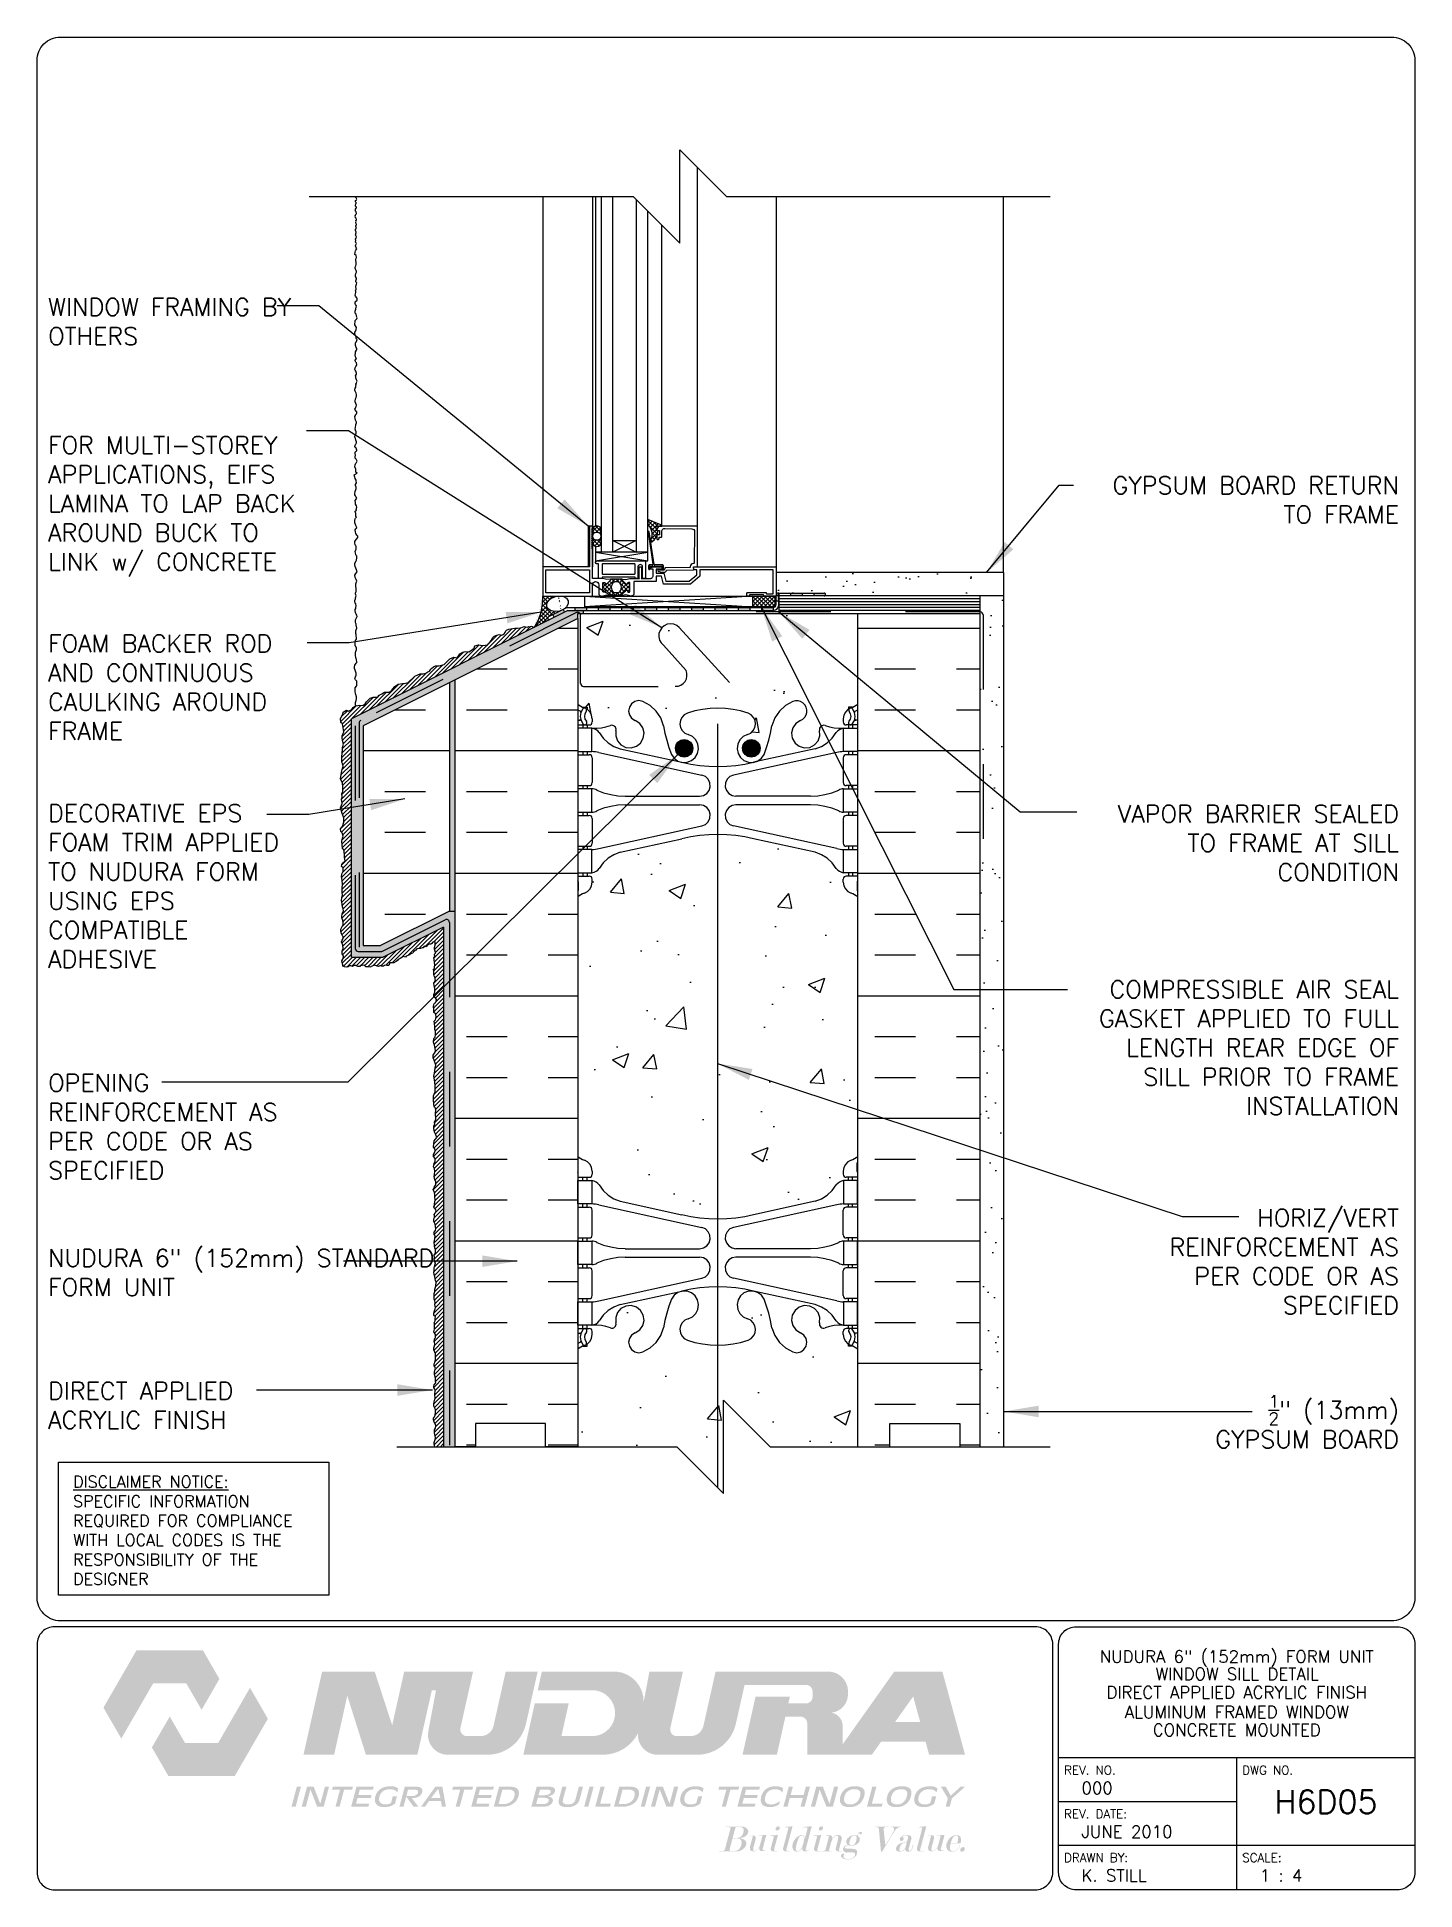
# Paper-space layout 'Layout1' of a CAD drawing. Header units: inches. Extents: x 0.42 to 7.8, y 0.49 to 10.41.
# The model-space entities are those that its viewports show. They can reach past a viewport. Long polylines and large blocks are cut down to what shows.
import ezdxf
from ezdxf.enums import TextEntityAlignment as Align

# ---------------------------------------------------------------- set-up
doc = ezdxf.new("R2010")
doc.units = ezdxf.units.IN
doc.header["$LTSCALE"] = 0.5
doc.header["$MEASUREMENT"] = 0
doc.linetypes.add('DASHED2', pattern=[0.375, 0.25, -0.125])
doc.linetypes.add('HIDDEN2', pattern=[0.1875, 0.125, -0.0625])
doc.layers.get('0').update_dxf_attribs({"linetype": 'CONTINUOUS'})
for name, color, linetype in [('HATCH', 12, 'CONTINUOUS'), ('LINE18', 9, 'CONTINUOUS'), ('line25', 2, 'CONTINUOUS'), ('LINE3', 3, 'CONTINUOUS'), ('LINE50', 5, 'CONTINUOUS'), ('LINE65', 3, 'CONTINUOUS'), ('LINE9', 9, 'CONTINUOUS'), ('LOGO', 7, 'CONTINUOUS'), ('TBK_LINE65', 3, 'CONTINUOUS'), ('TBK_TEXT', 4, 'CONTINUOUS'), ('TEXT', 4, 'CONTINUOUS'), ('Web_Edge', 9, 'CONTINUOUS')]:
    doc.layers.add(name, color=color, linetype=linetype)
doc.styles.add('DIM', font='romans.shx', dxfattribs={"width": 0.7})
doc.styles.add('ROMANS', font='romans')
doc.styles.get("Standard").update_dxf_attribs({"font": 'romans.shx'})
doc.dimstyles.new('ext_12', dxfattribs={"dimscale": 12, "dimtxt": 0.09375, "dimasz": 0.09375, "dimexe": 0.09375, "dimexo": 0.0625, "dimgap": 0.0625, "dimtad": 1, "dimdec": 1, "dimzin": 3, "dimdsep": 46, "dimlunit": 4, "dimtxsty": 'DIM', "dimcen": 0.09, "dimdle": 0.09375, "dimclrt": 4, "dimadec": 0, "dimazin": 0, "dimtfac": 1, "dimtdec": 1, "dimtmove": 2, "dimatfit": 3, "dimfxl": 1, "dimfrac": 2, "dimtolj": 1, "dimtzin": 0, "dimarcsym": 0})
pattern_1 = [(0, (84.7557, -136.828), (0, 2.625), []), (0, (84.7557, -135.953), (0, 2.625), [0.875, -0.875]), (0, (84.7557, -135.078), (0, 2.625), [0.875, -0.875])]
pattern_2 = [(45, (84.75573, -136.8279), (-0.0441941738, 0.0441941738), []), (135, (84.75573, -136.8279), (-0.0441941738, -0.0441941738), [])]

psp = doc.layouts.get("Layout1")

# ---------------------------------------------------------------- texts
at = {"layer": 'TBK_TEXT', "color": 7, "style": 'ROMANS'}
for s, p in [('REV. NO.', (5.9215, 1.107)), ('DWG NO.', (6.876, 1.107)), ('REV. DATE:', (5.9215, 0.8726)), ('DRAWN BY:', (5.9215, 0.6382)), ('SCALE:', (6.876, 0.6382))]:
    psp.add_text(s, height=0.04688, dxfattribs=at).set_placement(p)
at = {"layer": 'TEXT', "insert": (0.6134, 2.7065), "char_height": 0.0625, "width": 1.41371, "attachment_point": 1, "style": 'ROMANS'}
psp.add_mtext('{\\Fromans.shx|c1;\\LDISCLAIMER NOTICE:\\l\\PSPECIFIC INFORMATION REQUIRED FOR COMPLIANCE WITH LOCAL CODES IS THE RESPONSIBILITY OF THE DESIGNER}', dxfattribs=at)

msp = doc.modelspace()

# ---------------------------------------------------------------- texts
at = {"layer": 'TEXT', "char_height": 0.375}
for s, insert, width, attachment_point in [('WINDOW FRAMING BY OTHERS', (2793.545, 392.117), 5.75279, 4), ('FOR MULTI-STOREY APPLICATIONS, EIFS LAMINA TO LAP BACK AROUND BUCK TO LINK w/ CONCRETE', (2793.545, 388.158), 5.75279, 4), ('\\A1;GYPSUM BOARD RETURN TO FRAME', (2822.493, 388.297), 7.20976, 6), ('FOAM BACKER ROD AND CONTINUOUS CAULKING AROUND FRAME', (2793.545, 384.281), 5.75279, 4), ('DECORATIVE EPS FOAM TRIM APPLIED TO NUDURA FORM USING EPS COMPATIBLE ADHESIVE', (2793.545, 380.02), 5.75279, 4), ('\\A1;VAPOR BARRIER SEALED TO FRAME AT SILL CONDITION', (2822.493, 380.946), 7.20976, 6), ('\\A1;{\\H1x;COMPRESSIBLE AIR SEAL GASKET APPLIED TO FULL LENGTH REAR EDGE OF SILL PRIOR TO FRAME INSTALLATION}', (2822.493, 376.559), 7.20976, 6), ('OPENING REINFORCEMENT AS PER CODE OR AS SPECIFIED', (2793.545, 374.868), 5.75279, 4), ('\\A1;{\\H1x;HORIZ/VERT REINFORCEMENT AS PER CODE OR AS SPECIFIED}', (2822.493, 371.977), 6.0168, 6), ('NUDURA 6" (152mm) STANDARD FORM UNIT ', (2793.545, 371.739), 9.23342, 4), ('DIRECT APPLIED ACRYLIC FINISH', (2793.545, 368.895), 5.28168, 4), ('\\A1;{\\H0.7x;\\S1/2;}" (13mm) GYPSUM BOARD', (2822.493, 368.546), 4.53432, 6)]:
    msp.add_mtext(s, dxfattribs=dict(at, insert=insert, width=width, attachment_point=attachment_point))

# ---------------------------------------------------------------- blocks, each defined once
blk = doc.blocks.new('TITLEBLOCK-Tag')
at = {"style": 'ROMANS'}
for tag, height, p in [('TITLE_LINE_1', 0.065, (0.927, -0.1328)), ('TITLE_LINE_2', 0.065, (0.9294, -0.2258)), ('CENTRE-LINE-3', 0.065, (0.927, -0.3246)), ('TITLE_LINE_4', 0.065, (0.927, -0.4299)), ('TITLE_LINE_5', 0.065, (0.927, -0.526)), ('DWG', 0.125, (1.4043, -0.9102))]:
    blk.add_attdef(tag, text='', height=height, dxfattribs=at).set_placement(p, align=Align.MIDDLE_CENTER)
for tag, p in [('LATEST_REVISION', (0.0954, -0.8366)), ('REVISION_DATE', (0.0954, -1.071)), ('DRAWN_BY', (0.0954, -1.3053)), ('SCALE', (1.0499, -1.3053))]:
    blk.add_attdef(tag, text='', height=0.065, dxfattribs=at).set_placement(p, align=Align.MIDDLE_LEFT)

# ---------------------------------------------------------------- hatches: boundary and pattern name
at = {"layer": 'HATCH'}
h = msp.add_hatch(dxfattribs=at)
h.set_pattern_fill('ANSI37', color=256, scale=0.5, style=0)
h.set_pattern_definition(pattern_2)
h.paths.add_polyline_path([(2805.399, 387.396), (2805.399, 387.643, 0.973119), (2805.209, 387.648), (2805.209, 387.396, 1.00028)])
h.paths.add_polyline_path([(2805.216, 387.519, -1), (2805.391, 387.519, -1)], flags=16)
h.paths.add_polyline_path([(2806.57, 387.737), (2806.695, 387.737, 0.392741), (2806.675, 387.763), (2806.399, 387.874), (2806.399, 387.769, -0.314564), (2806.453, 387.426), (2806.457, 387.4), (2806.483, 387.4, 0.149443), (2806.586, 387.519), (2806.586, 387.519, -0.192913), (2806.594, 387.54, 0.089226), (2806.608, 387.634), (2806.589, 387.637, -0.315299), (2806.587, 387.64)])
h.paths.add_polyline_path([(2805.932, 386.358, -0.772598), (2805.957, 386.344, 0.343149), (2805.962, 386.332), (2805.978, 386.323, 0.131652), (2805.982, 386.322), (2806.001, 386.322, 0.414214), (2806.009, 386.33), (2806.009, 386.519, 0.414214), (2806.001, 386.527), (2805.982, 386.527, 0.131652), (2805.978, 386.526), (2805.962, 386.517, 0.343149), (2805.957, 386.505, -0.772598), (2805.932, 386.491), (2805.824, 386.598), (2805.618, 386.598), (2805.511, 386.491, -0.772598), (2805.486, 386.505, 0.343149), (2805.481, 386.517), (2805.465, 386.526, 0.131652), (2805.461, 386.527), (2805.442, 386.527, 0.414214), (2805.434, 386.519), (2805.434, 386.33, 0.414214), (2805.442, 386.322), (2805.461, 386.322, 0.131652), (2805.465, 386.323), (2805.481, 386.332, 0.343149), (2805.486, 386.344, -0.772598), (2805.511, 386.358), (2805.618, 386.251), (2805.824, 386.251)])
h.paths.add_polyline_path([(2805.749, 386.539), (2805.694, 386.539, 0.323848), (2805.637, 386.498, 0.326502), (2805.637, 386.351, 0.323848), (2805.694, 386.309), (2805.749, 386.309, 0.323848), (2805.806, 386.351, 0.326502), (2805.806, 386.498, 0.323848)], flags=16)
h = msp.add_hatch(dxfattribs=at)
h.set_pattern_fill('AR-SAND', color=256, scale=0.5)
h.set_pattern_definition([(37.5, (84.7557, -136.8279), (-0.03149668, 0.96341188), [0, -0.76, 0, -0.85, 0, -0.8125]), (7.5, (84.7557, -136.8279), (0.88488835, 1.41107303), [0, -0.41, 0, -0.685, 0, -0.2625]), (327.5, (84.1407, -136.8279), (1.55707093, 0.00282953), [0, -0.25, 0, -0.9, 0, -1.175]), (317.5, (84.1407, -136.8279), (1.5030633, 0.4388378), [0, -0.125, 0, -0.59, 0, -0.675])])
edge = h.paths.add_edge_path()
edge.add_line((2814.019, 386.739), (2809.144, 386.739))
edge.add_line((2809.144, 386.739), (2809.144, 386.239))
edge.add_arc((2809.206, 386.239), 0.0625, 90, 180, ccw=False)
edge.add_line((2809.206, 386.301), (2810.175, 386.301))
edge.add_line((2810.175, 386.301), (2810.175, 386.239))
edge.add_line((2810.175, 386.239), (2813.519, 386.239))
edge.add_line((2813.519, 386.239), (2813.519, 384.364))
edge.add_line((2813.519, 384.364), (2813.519, 368.009))
edge.add_line((2813.519, 368.009), (2814.019, 368.009))
edge.add_line((2814.019, 368.009), (2814.019, 386.739))
h = msp.add_hatch(color=7, dxfattribs=at)
h.dxf.hatch_style = 1
h.paths.add_polyline_path([(2810.175, 386.301), (2809.956, 386.301), (2809.956, 386.239), (2810.175, 386.239, 1)])
h.paths.add_polyline_path([(2809.706, 386.301), (2809.456, 386.301), (2809.456, 386.239), (2809.706, 386.239)])
h.paths.add_polyline_path([(2809.206, 386.301, 0.414214), (2809.144, 386.239), (2809.144, 386.237), (2809.144, 386.128), (2809.206, 386.128)])
h.paths.add_polyline_path([(2808.581, 385.99), (2808.331, 385.99), (2808.331, 385.928), (2808.581, 385.928)])
h.paths.add_polyline_path([(2808.081, 385.99), (2807.831, 385.99), (2807.831, 385.928), (2808.081, 385.928)])
h.paths.add_polyline_path([(2807.581, 385.99), (2807.331, 385.99), (2807.331, 385.928), (2807.581, 385.928)])
h.paths.add_polyline_path([(2807.081, 385.99), (2806.831, 385.99), (2806.831, 385.928), (2807.081, 385.928)])
h.paths.add_polyline_path([(2806.581, 385.99), (2806.331, 385.99), (2806.331, 385.928), (2806.581, 385.928)])
h.paths.add_polyline_path([(2806.081, 385.99), (2805.831, 385.99), (2805.831, 385.928), (2806.081, 385.928)])
h.paths.add_polyline_path([(2805.581, 385.99), (2805.331, 385.99), (2805.331, 385.928), (2805.581, 385.928)])
h.paths.add_polyline_path([(2805.081, 385.99), (2804.831, 385.99), (2804.831, 385.928), (2805.081, 385.928)])
edge = h.paths.add_edge_path()
edge.add_line((2804.609, 385.892), (2804.581, 385.948))
edge.add_ellipse((2804.459, 386.07), major_axis=(0.228, 0.062), ratio=0.681129, start_angle=-79.3965, end_angle=-68.7247, ccw=False)
edge.add_line((2804.543, 385.929), (2804.358, 385.836))
edge.add_line((2804.358, 385.836), (2804.386, 385.78))
edge.add_line((2804.386, 385.78), (2804.609, 385.892))
h.paths.add_polyline_path([(2808.831, 385.99), (2809.081, 385.99), (2809.081, 385.928), (2808.831, 385.928)])
h = msp.add_hatch(dxfattribs=at)
h.set_pattern_fill('AR-SAND', color=256, scale=0.05)
h.set_pattern_definition([(37.5, (84.75573, -136.8279), (-0.003149668, 0.0963411885), [0, -0.076, 0, -0.085, 0, -0.08125]), (7.5, (84.75573, -136.8279), (0.088488835, 0.141107303), [0, -0.041, 0, -0.0685, 0, -0.02625]), (327.5, (84.69423, -136.8279), (0.155707093, 0.0002829527), [0, -0.025, 0, -0.09, 0, -0.1175]), (317.5, (84.69423, -136.8279), (0.15030633, 0.043883778), [0, -0.0125, 0, -0.059, 0, -0.0675])])
h.paths.add_polyline_path([(2802.269, 379.484), (2802.144, 379.484), (2800.669, 378.746), (2800.294, 378.746), (2800.294, 383.455), (2802.269, 384.442), (2804.894, 385.755), (2804.894, 385.864), (2805.019, 385.864), (2805.019, 385.928), (2804.68, 385.928), (2800.044, 383.609), (2800.044, 378.496), (2800.728, 378.496), (2802.019, 379.142), (2802.019, 368.009), (2802.269, 368.009)])
h.paths.add_polyline_path([(2802.269, 384.442), (2802.144, 384.38), (2802.144, 379.484), (2802.269, 379.484)], flags=17)
h = msp.add_hatch(dxfattribs=at)
h.set_pattern_fill('ANSI37', color=256, scale=0.5)
h.set_pattern_definition(pattern_2)
edge = h.paths.add_edge_path()
edge.add_ellipse((2804.459, 386.07), major_axis=(0.228, 0.062), ratio=0.681129, start_angle=70.6754, end_angle=280.6035, ccw=False)
edge.add_line((2804.495, 386.237), (2804.144, 386.237))
edge.add_arc((2803.034, 386.173), 1.112, -32.7538, 3.2914, ccw=False)
edge.add_line((2803.969, 385.572), (2804.297, 385.736))
edge.add_arc((2804.282, 385.763), 0.0313, 117.8751, 297.8751, ccw=False)
edge.add_line((2804.268, 385.791), (2804.543, 385.929))
h.paths.add_polyline_path([(2804.24, 385.986), (2804.24, 385.986), (2804.236, 385.994)])
h = msp.add_hatch(dxfattribs=at)
h.set_pattern_fill('ANSI37', color=256, scale=0.5)
h.set_pattern_definition([(45, (-0.37189, 10.255974), (-0.0441941738, 0.0441941738), []), (135, (-0.37189, 10.255974), (-0.0441941738, -0.0441941738), [])])
h.paths.add_polyline_path([(2809.116, 386.237), (2808.637, 386.237), (2808.637, 386.006), (2809.116, 386.006)])
h = msp.add_hatch(dxfattribs=at)
h.set_pattern_fill('ANSI31', color=256, scale=0.5)
h.set_pattern_definition([(45, (84.75573, -136.8279), (-0.0441941738, 0.0441941738), [])])
h.paths.add_polyline_path([(2803.603, 385.551), (2803.548, 385.551), (2803.417, 385.528), (2803.366, 385.507), (2803.35, 385.494), (2803.338, 385.453), (2803.295, 385.411), (2803.264, 385.401), (2803.211, 385.41), (2803.157, 385.397), (2803.1, 385.376), (2803.064, 385.338), (2803.045, 385.289), (2803.018, 385.253), (2802.968, 385.202), (2802.965, 385.19), (2802.85, 385.178), (2802.765, 385.192), (2802.69, 385.168), (2802.675, 385.12), (2802.595, 385.059), (2802.559, 385.039), (2802.489, 385.048), (2802.434, 385.033), (2802.365, 384.997), (2802.348, 384.963), (2802.308, 384.913), (2802.241, 384.924), (2802.154, 384.888), (2802.094, 384.837), (2802.019, 384.76), (2802.019, 384.769), (2801.921, 384.74), (2801.845, 384.744), (2801.806, 384.721), (2801.766, 384.693), (2801.747, 384.67), (2801.721, 384.632), (2801.685, 384.611), (2801.64, 384.582), (2801.584, 384.573), (2801.516, 384.567), (2801.465, 384.545), (2801.404, 384.518), (2801.35, 384.467), (2801.304, 384.424), (2801.259, 384.386), (2801.177, 384.361), (2801.138, 384.365), (2801.047, 384.348), (2800.977, 384.296), (2800.932, 384.251), (2800.905, 384.206), (2800.841, 384.168), (2800.837, 384.177), (2800.756, 384.178), (2800.696, 384.141), (2800.623, 384.103), (2800.608, 384.069), (2800.508, 384.072), (2800.445, 384.046), (2800.416, 384.017), (2800.37, 383.967), (2800.342, 383.925), (2800.288, 383.891), (2800.21, 383.895), (2800.118, 383.874), (2800.082, 383.851), (2800.051, 383.808), (2799.979, 383.769), (2799.936, 383.79), (2799.866, 383.748), (2799.86, 383.709), (2799.809, 383.611), (2799.816, 383.528), (2799.854, 383.497), (2799.87, 383.412), (2799.884, 383.327), (2799.849, 383.24), (2799.843, 383.195), (2799.855, 383.14), (2799.875, 383.062), (2799.854, 382.99), (2799.852, 382.95), (2799.842, 382.79), (2799.839, 382.678), (2799.854, 382.65), (2799.866, 382.584), (2799.852, 382.545), (2799.837, 382.493), (2799.821, 382.414), (2799.813, 382.318), (2799.852, 382.23), (2799.857, 382.142), (2799.861, 382.046), (2799.842, 382.006), (2799.843, 381.927), (2799.834, 381.882), (2799.843, 381.791), (2799.813, 381.699), (2799.848, 381.577), (2799.879, 381.486), (2799.884, 381.394), (2799.851, 381.298), (2799.81, 381.246), (2799.815, 381.192), (2799.849, 381.162), (2799.867, 381.093), (2799.855, 381.051), (2799.837, 380.987), (2799.849, 380.906), (2799.855, 380.818), (2799.885, 380.803), (2799.894, 380.698), (2799.897, 380.631), (2799.908, 380.564), (2799.849, 380.508), (2799.841, 380.484), (2799.832, 380.444), (2799.867, 380.413), (2799.87, 380.345), (2799.845, 380.297), (2799.834, 380.224), (2799.848, 380.138), (2799.854, 380.061), (2799.845, 379.968), (2799.845, 379.886), (2799.855, 379.826), (2799.842, 379.775), (2799.83, 379.705), (2799.836, 379.682), (2799.854, 379.575), (2799.87, 379.535), (2799.874, 379.47), (2799.858, 379.463), (2799.846, 379.436), (2799.844, 379.426), (2799.836, 379.369), (2799.836, 379.348), (2799.847, 379.314), (2799.858, 379.298), (2799.863, 379.277), (2799.869, 379.21), (2799.849, 379.158), (2799.835, 379.124), (2799.819, 379.102), (2799.819, 379.067), (2799.828, 379.018), (2799.837, 378.983), (2799.854, 378.956), (2799.866, 378.94), (2799.864, 378.897), (2799.847, 378.863), (2799.83, 378.825), (2799.843, 378.79), (2799.863, 378.759), (2799.864, 378.686), (2799.852, 378.655), (2799.844, 378.627), (2799.843, 378.572), (2799.858, 378.548), (2799.877, 378.513), (2799.86, 378.453), (2799.838, 378.421), (2799.85, 378.359), (2799.863, 378.332), (2799.859, 378.304), (2799.893, 378.292), (2799.941, 378.286), (2799.977, 378.293), (2799.994, 378.313), (2800.029, 378.313), (2800.065, 378.298), (2800.097, 378.317), (2800.136, 378.317), (2800.169, 378.305), (2800.184, 378.302), (2800.226, 378.302), (2800.236, 378.319), (2800.277, 378.323), (2800.308, 378.328), (2800.332, 378.311), (2800.355, 378.292), (2800.395, 378.295), (2800.459, 378.285), (2800.469, 378.302), (2800.5, 378.31), (2800.549, 378.325), (2800.596, 378.303), (2800.626, 378.301), (2800.664, 378.317), (2800.677, 378.308), (2800.734, 378.308), (2800.752, 378.317), (2800.789, 378.329), (2800.808, 378.318), (2800.847, 378.32), (2800.86, 378.373), (2800.908, 378.378), (2800.951, 378.38), (2801.003, 378.404), (2801.032, 378.424), (2801.047, 378.449), (2801.088, 378.47), (2801.126, 378.493), (2801.15, 378.514), (2801.204, 378.501), (2801.216, 378.522), (2801.274, 378.539), (2801.329, 378.577), (2801.359, 378.586), (2801.371, 378.612), (2801.402, 378.631), (2801.428, 378.65), (2801.449, 378.68), (2801.526, 378.682), (2801.586, 378.708), (2801.605, 378.733), (2801.643, 378.717), (2801.663, 378.744), (2801.703, 378.776), (2801.744, 378.774), (2801.769, 378.79), (2801.79, 378.821), (2801.83, 378.838), (2801.838, 378.82), (2801.842, 378.756), (2801.825, 378.706), (2801.826, 378.668), (2801.841, 378.624), (2801.848, 378.587), (2801.824, 378.563), (2801.834, 378.515), (2801.812, 378.488), (2801.817, 378.447), (2801.834, 378.331), (2801.824, 378.301), (2801.821, 378.254), (2801.806, 378.239), (2801.808, 378.193), (2801.807, 378.134), (2801.817, 378.095), (2801.834, 378.077), (2801.848, 378), (2801.812, 377.943), (2801.817, 377.887), (2801.831, 377.835), (2801.829, 377.75), (2801.81, 377.703), (2801.809, 377.649), (2801.853, 377.614), (2801.865, 377.593), (2801.855, 377.531), (2801.825, 377.514), (2801.809, 377.488), (2801.801, 377.432), (2801.812, 377.383), (2801.812, 377.314), (2801.844, 377.285), (2801.858, 377.225), (2801.853, 377.163), (2801.819, 377.13), (2801.822, 377.076), (2801.829, 377.004), (2801.832, 376.948), (2801.843, 376.91), (2801.843, 376.843), (2801.842, 376.785), (2801.812, 376.756), (2801.8, 376.677), (2801.824, 376.61), (2801.852, 376.482), (2801.828, 376.442), (2801.796, 376.402), (2801.794, 376.343), (2801.817, 376.29), (2801.838, 376.228), (2801.853, 376.187), (2801.839, 376.118), (2801.825, 376.01), (2801.811, 375.95), (2801.822, 375.87), (2801.831, 375.824), (2801.842, 375.745), (2801.842, 375.664), (2801.836, 375.614), (2801.817, 375.566), (2801.805, 375.526), (2801.802, 375.481), (2801.802, 375.411), (2801.81, 375.368), (2801.807, 375.337), (2801.816, 375.306), (2801.825, 375.286), (2801.849, 375.262), (2801.854, 375.211), (2801.843, 375.163), (2801.845, 375.115), (2801.856, 375.036), (2801.828, 374.967), (2801.831, 374.917), (2801.807, 374.875), (2801.807, 374.813), (2801.835, 374.734), (2801.856, 374.69), (2801.875, 374.632), (2801.82, 374.562), (2801.812, 374.503), (2801.805, 374.43), (2801.834, 374.39), (2801.838, 374.347), (2801.827, 374.305), (2801.805, 374.27), (2801.803, 374.228), (2801.839, 374.187), (2801.842, 374.125), (2801.82, 374.078), (2801.805, 374.004), (2801.827, 373.965), (2801.835, 373.912), (2801.828, 373.839), (2801.818, 373.799), (2801.831, 373.726), (2801.85, 373.697), (2801.85, 373.618), (2801.826, 373.583), (2801.815, 373.546), (2801.794, 373.519), (2801.821, 373.453), (2801.83, 373.409), (2801.835, 373.36), (2801.841, 373.306), (2801.834, 373.251), (2801.825, 373.212), (2801.825, 373.17), (2801.813, 373.146), (2801.826, 373.111), (2801.864, 373.073), (2801.842, 373.014), (2801.816, 372.988), (2801.822, 372.965), (2801.826, 372.923), (2801.809, 372.889), (2801.81, 372.841), (2801.822, 372.81), (2801.836, 372.779), (2801.848, 372.723), (2801.855, 372.688), (2801.843, 372.644), (2801.817, 372.604), (2801.817, 372.551), (2801.838, 372.529), (2801.835, 372.468), (2801.825, 372.425), (2801.817, 372.395), (2801.821, 372.322), (2801.83, 372.259), (2801.847, 372.246), (2801.847, 372.157), (2801.819, 372.116), (2801.822, 372.05), (2801.815, 372.018), (2801.836, 371.97), (2801.848, 371.951), (2801.835, 371.896), (2801.835, 371.885), (2801.821, 371.87), (2801.818, 371.833), (2801.817, 371.804), (2801.816, 371.768), (2801.81, 371.746), (2801.818, 371.7), (2801.829, 371.647), (2801.836, 371.607), (2801.846, 371.57), (2801.859, 371.547), (2801.85, 371.458), (2801.844, 371.426), (2801.838, 371.408), (2801.833, 371.383), (2801.833, 371.339), (2801.814, 371.291), (2801.818, 371.243), (2801.816, 371.208), (2801.819, 371.17), (2801.831, 371.137), (2801.836, 371.095), (2801.834, 371.054), (2801.837, 371.024), (2801.845, 370.979), (2801.83, 370.944), (2801.819, 370.899), (2801.813, 370.868), (2801.813, 370.834), (2801.827, 370.811), (2801.843, 370.789), (2801.838, 370.761), (2801.837, 370.729), (2801.837, 370.71), (2801.82, 370.664), (2801.824, 370.644), (2801.824, 370.588), (2801.823, 370.528), (2801.809, 370.469), (2801.842, 370.423), (2801.85, 370.342), (2801.827, 370.323), (2801.824, 370.301), (2801.819, 370.261), (2801.834, 370.229), (2801.827, 370.168), (2801.812, 370.129), (2801.813, 370.082), (2801.832, 370.038), (2801.845, 369.997), (2801.846, 369.949), (2801.848, 369.873), (2801.842, 369.849), (2801.83, 369.817), (2801.817, 369.784), (2801.819, 369.744), (2801.845, 369.706), (2801.834, 369.64), (2801.821, 369.605), (2801.822, 369.564), (2801.832, 369.529), (2801.844, 369.479), (2801.846, 369.404), (2801.852, 369.381), (2801.815, 369.338), (2801.808, 369.309), (2801.81, 369.274), (2801.829, 369.24), (2801.842, 369.193), (2801.831, 369.16), (2801.831, 369.113), (2801.836, 369.056), (2801.829, 369.022), (2801.827, 369.001), (2801.817, 368.973), (2801.811, 368.93), (2801.812, 368.877), (2801.829, 368.836), (2801.845, 368.81), (2801.844, 368.749), (2801.841, 368.688), (2801.826, 368.653), (2801.805, 368.631), (2801.805, 368.601), (2801.811, 368.548), (2801.836, 368.502), (2801.854, 368.463), (2801.844, 368.408), (2801.825, 368.368), (2801.826, 368.308), (2801.831, 368.27), (2801.844, 368.205), (2801.837, 368.164), (2801.82, 368.099), (2801.818, 368.064), (2801.831, 368.009), (2802.019, 368.009), (2802.019, 379.142), (2800.728, 378.496), (2800.044, 378.496), (2800.044, 383.609), (2803.969, 385.572), (2803.932, 385.579), (2803.904, 385.593), (2803.876, 385.58), (2803.845, 385.581), (2803.807, 385.573), (2803.749, 385.581), (2803.671, 385.556)])
h = msp.add_hatch(dxfattribs=at)
h.set_pattern_fill('INSUL', color=256, scale=7)
h.set_pattern_definition(pattern_1)
h.paths.add_polyline_path([(2804.894, 385.755), (2802.269, 384.442), (2802.269, 368.009), (2802.706, 368.009), (2802.706, 368.509), (2804.206, 368.509), (2804.206, 368.009), (2804.894, 368.009)])
h.paths.add_polyline_path([(2813.519, 385.864), (2810.894, 385.864), (2810.894, 368.009), (2811.581, 368.009), (2811.581, 368.509), (2813.081, 368.509), (2813.081, 368.009), (2813.519, 368.009)])
h = msp.add_hatch(dxfattribs=at)
h.set_pattern_fill('AR-CONC', color=256, scale=0.5)
h.set_pattern_definition([(50, (0, 0), (3.586301, -0.3137607), [0.375, -4.125]), (355, (0, 0), (-0.6937567, 3.7609607), [0.3, -3.3]), (100.45144, (0.299, -0.026), (2.8925442, 3.4472), [0.318701, -3.5057106]), (46.1842, (0, 1), (5.3362067, -0.8275964), [0.5625, -6.1875]), (96.63564, (0.4447, 0.931), (4.67331, 4.870593), [0.478052, -5.258569]), (351.18416, (0, 1), (4.67331, 4.870593), [0.45, -4.95]), (21, (0.5, 0.75), (2.9845353, -2.0130945), [0.375, -4.125]), (326, (0.5, 0.75), (1.2165767, 3.62575), [0.3, -3.3]), (71.45144, (0.7487, 0.5822), (4.201112, 1.6126558), [0.318701, -3.5057106]), (37.5, (0, 0), (0.0607993, 1.66446927), [0, -3.26, 0, -3.35, 0, -3.3125]), (7.5, (0, 0), (1.3153477, 1.9720586), [0, -1.91, 0, -3.185, 0, -1.2625]), (327.5, (-1.115, 0), (2.6691122, -0.11277436), [0, -1.25, 0, -3.9, 0, -5.175]), (317.5, (-1.615, 0), (2.9159308, 0.500525), [0, -1.625, 0, -2.59, 0, -3.675])])
h.paths.add_polyline_path([(2804.894, 385.864), (2804.894, 385.755), (2804.894, 383.92, 0.064398), (2805.004, 383.854), (2805.094, 383.854), (2805.094, 383.813, -0.249069), (2805.204, 383.605), (2805.204, 383.538, -0.414214), (2805.141, 383.475), (2805.094, 383.475), (2805.094, 383.405), (2805.199, 383.405, 0.10046), (2805.592, 383.463, -0.601435), (2805.712, 383.358, 2.182095), (2806.122, 383.571, -1), (2806.285, 383.979, -0.24438), (2806.734, 383.458, 0.053157), (2806.9, 382.844, 0.223253), (2807.1, 382.679), (2807.12, 382.675, 0.955472), (2807.258, 383.269, -0.735593), (2807.245, 383.727, -0.082755), (2807.894, 383.835, -0.082755), (2808.542, 383.727, -0.735593), (2808.53, 383.269, 0.955472), (2808.668, 382.675), (2808.687, 382.679, 0.223253), (2808.888, 382.844, 0.053157), (2809.054, 383.458, -0.24438), (2809.502, 383.979, -1), (2809.665, 383.571, 2.182095), (2810.076, 383.358, -0.601435), (2810.195, 383.463, 0.10046), (2810.589, 383.405), (2810.694, 383.405), (2810.694, 383.475), (2810.646, 383.475, -0.414214), (2810.584, 383.538), (2810.584, 383.605, -0.249069), (2810.694, 383.813), (2810.694, 383.854), (2810.784, 383.854, 0.064398), (2810.894, 383.92), (2810.894, 385.864)])
h.paths.add_polyline_path([(2806.983, 384.301), (2806.998, 384.301, -0.015761)], flags=16)
h.paths.add_polyline_path([(2810.894, 379.791, 0.082415), (2810.75, 379.87, -0.317837), (2810.584, 380.105), (2810.584, 380.173, -0.414214), (2810.646, 380.235), (2810.694, 380.235), (2810.694, 380.305), (2810.589, 380.305, -0.188973), (2810.433, 380.4, 0.196323), (2809.984, 380.746), (2808.662, 381.037, 0.057795), (2807.894, 381.126, 0.057795), (2807.126, 381.037), (2805.804, 380.746, 0.196323), (2805.355, 380.4, -0.188973), (2805.199, 380.305), (2805.094, 380.305), (2805.094, 380.235), (2805.141, 380.235, -0.414214), (2805.204, 380.173), (2805.204, 380.105, -0.317837), (2805.037, 379.87, 0.082415), (2804.894, 379.791), (2804.894, 374.228, 0.082415), (2805.037, 374.149, -0.317837), (2805.204, 373.913), (2805.204, 373.846, -0.414214), (2805.141, 373.783), (2805.094, 373.783), (2805.094, 373.713), (2805.199, 373.713, -0.188973), (2805.355, 373.618, 0.196323), (2805.804, 373.272), (2807.126, 372.981, 0.057795), (2807.894, 372.892, 0.057795), (2808.662, 372.981), (2809.984, 373.272, 0.196323), (2810.433, 373.618, -0.188973), (2810.589, 373.713), (2810.694, 373.713), (2810.694, 373.783), (2810.646, 373.783, -0.414214), (2810.584, 373.846), (2810.584, 373.913, -0.317837), (2810.75, 374.149, 0.082415), (2810.894, 374.228)])
h.paths.add_polyline_path([(2810.894, 370.098, 0.064398), (2810.784, 370.164), (2810.694, 370.164), (2810.694, 370.206, -0.249069), (2810.584, 370.413), (2810.584, 370.481, -0.414214), (2810.646, 370.543), (2810.694, 370.543), (2810.694, 370.613), (2810.589, 370.613, 0.10046), (2810.195, 370.556, -0.601435), (2810.076, 370.661, 2.182095), (2809.665, 370.448, -1), (2809.502, 370.039, -0.24438), (2809.054, 370.56, 0.053157), (2808.888, 371.174, 0.223253), (2808.687, 371.339), (2808.668, 371.343, 0.955472), (2808.53, 370.75, -0.735593), (2808.542, 370.292, -0.082755), (2807.894, 370.184, -0.082755), (2807.245, 370.292, -0.735593), (2807.258, 370.75, 0.955472), (2807.12, 371.343), (2807.1, 371.339, 0.223253), (2806.9, 371.174, 0.053157), (2806.734, 370.56, -0.24438), (2806.285, 370.039, -1), (2806.122, 370.448, 2.182095), (2805.712, 370.661, -0.601435), (2805.592, 370.556, 0.10046), (2805.199, 370.613), (2805.094, 370.613), (2805.094, 370.543), (2805.141, 370.543, -0.414214), (2805.204, 370.481), (2805.204, 370.413, -0.249069), (2805.094, 370.206), (2805.094, 370.164), (2805.004, 370.164, 0.064398), (2804.894, 370.098), (2804.894, 368.009), (2807.019, 368.009), (2808.019, 367.009), (2808.019, 369.009), (2809.019, 368.009), (2810.894, 368.009)])
h = msp.add_hatch(dxfattribs=at)
h.set_pattern_fill('INSUL', color=256, scale=7)
h.set_pattern_definition(pattern_1)
h.paths.add_polyline_path([(2802.144, 384.38), (2800.294, 383.455), (2800.294, 378.746), (2800.669, 378.746), (2802.144, 379.484)])
at = {"layer": 'LINE65'}
for points in [[(2807.363, 382.975, 1), (2806.988, 382.975, 1)], [(2808.8, 382.975, 1), (2808.425, 382.975, 1)]]:
    msp.add_hatch(color=256, dxfattribs=at).paths.add_polyline_path(points)

# ---------------------------------------------------------------- linework, layer by layer
at = {"layer": 'HATCH'}
for p, q in [((2807.458, 387.737), (2807.458, 395.422)), ((2804.144, 394.8), (2804.144, 386.862)), ((2805.209, 394.8), (2805.209, 386.862)), ((2805.274, 394.8), (2805.274, 387.733)), ((2809.144, 394.8), (2809.144, 386.862)), ((2814.019, 386.739), (2814.019, 394.8)), ((2806.695, 387.737), (2806.695, 394.185)), ((2805.274, 387.306), (2805.274, 386.956)), ((2805.274, 387.176), (2806.399, 386.989)), ((2805.274, 386.989), (2806.399, 387.176)), ((2805.849, 386.598), (2805.594, 386.598)), ((2805.036, 386.237), (2808.637, 386.006)), ((2808.637, 386.237), (2805.036, 386.006)), ((2805.849, 386.251), (2805.594, 386.251)), ((2813.519, 386.176), (2809.206, 386.176)), ((2813.519, 386.114), (2809.206, 386.114)), ((2813.519, 386.051), (2809.206, 386.051)), ((2813.519, 385.989), (2809.206, 385.989)), ((2813.519, 385.926), (2809.206, 385.926))]:
    msp.add_line(p, q, dxfattribs=at)
at = {"layer": 'HATCH', "color": 4, "linetype": 'DASHED2', "ltscale": 0.5}
for p, q in [((2813.519, 385.895), (2808.206, 385.895)), ((2813.581, 385.833), (2813.581, 379.864))]:
    msp.add_line(p, q, dxfattribs=at)
at = {"layer": 'HATCH'}
msp.add_lwpolyline([(2800.142, 383.879), (2800.134, 383.93), (2800.131, 383.958), (2800.148, 384.001), (2800.152, 384.032), (2800.15, 384.078), (2800.139, 384.124), (2800.131, 384.138), (2800.121, 384.199), (2800.122, 384.23), (2800.124, 384.267), (2800.156, 384.304), (2800.162, 384.324), (2800.163, 384.35), (2800.157, 384.411), (2800.135, 384.442), (2800.117, 384.469), (2800.133, 384.508), (2800.147, 384.541), (2800.143, 384.581), (2800.122, 384.648), (2800.109, 384.686), (2800.113, 384.722), (2800.118, 384.756), (2800.148, 384.796), (2800.159, 384.812), (2800.159, 384.83), (2800.156, 384.873), (2800.145, 384.904), (2800.138, 384.912), (2800.129, 384.969), (2800.129, 384.998), (2800.133, 385.031), (2800.137, 385.045), (2800.156, 385.093), (2800.156, 385.117), (2800.136, 385.154), (2800.127, 385.172), (2800.126, 385.22), (2800.125, 385.248), (2800.131, 385.283), (2800.151, 385.316), (2800.15, 385.343), (2800.149, 385.384), (2800.143, 385.415), (2800.137, 385.431), (2800.136, 385.488), (2800.143, 385.513), (2800.157, 385.546), (2800.154, 385.581), (2800.144, 385.599), (2800.144, 385.639), (2800.142, 385.649), (2800.132, 385.675), (2800.134, 385.725), (2800.152, 385.771), (2800.17, 385.798), (2800.162, 385.826), (2800.148, 385.847), (2800.142, 385.86), (2800.132, 385.881), (2800.124, 385.916), (2800.124, 385.947), (2800.136, 385.973), (2800.139, 385.988), (2800.144, 386.026), (2800.137, 386.068), (2800.123, 386.092), (2800.119, 386.107), (2800.118, 386.141), (2800.129, 386.177), (2800.131, 386.201), (2800.138, 386.217), (2800.142, 386.224), (2800.145, 386.241), (2800.142, 386.262), (2800.142, 386.273), (2800.135, 386.28), (2800.132, 386.298), (2800.139, 386.318), (2800.147, 386.335), (2800.148, 386.356), (2800.146, 386.385), (2800.144, 386.404), (2800.138, 386.443), (2800.139, 386.496), (2800.148, 386.519), (2800.159, 386.553), (2800.144, 386.592), (2800.135, 386.618), (2800.124, 386.635), (2800.12, 386.687), (2800.136, 386.721), (2800.168, 386.753), (2800.156, 386.8), (2800.123, 386.872), (2800.118, 386.903), (2800.117, 386.939), (2800.145, 386.988), (2800.15, 387.003), (2800.162, 387.053), (2800.157, 387.093), (2800.145, 387.106), (2800.142, 387.123), (2800.133, 387.16), (2800.125, 387.193), (2800.137, 387.228), (2800.143, 387.241), (2800.146, 387.26), (2800.147, 387.307), (2800.135, 387.316), (2800.125, 387.343), (2800.12, 387.366), (2800.119, 387.408), (2800.143, 387.446), (2800.152, 387.454), (2800.182, 387.489), (2800.181, 387.521), (2800.16, 387.544), (2800.138, 387.575), (2800.13, 387.604), (2800.127, 387.656), (2800.142, 387.676), (2800.163, 387.696), (2800.154, 387.722), (2800.142, 387.746), (2800.129, 387.768), (2800.118, 387.803), (2800.118, 387.838), (2800.118, 387.858), (2800.128, 387.889), (2800.132, 387.904), (2800.15, 387.929), (2800.139, 387.944), (2800.14, 388.013), (2800.134, 388.019), (2800.123, 388.054), (2800.15, 388.074), (2800.149, 388.089), (2800.159, 388.14), (2800.152, 388.172), (2800.132, 388.203), (2800.129, 388.237), (2800.123, 388.283), (2800.152, 388.322), (2800.158, 388.333), (2800.145, 388.355), (2800.131, 388.385), (2800.119, 388.404), (2800.116, 388.435), (2800.128, 388.475), (2800.135, 388.498), (2800.147, 388.537), (2800.146, 388.572), (2800.132, 388.606), (2800.132, 388.629), (2800.15, 388.665), (2800.149, 388.706), (2800.146, 388.719), (2800.125, 388.756), (2800.12, 388.783), (2800.106, 388.835), (2800.164, 388.872), (2800.141, 388.892), (2800.138, 388.953), (2800.119, 389.007), (2800.126, 389.051), (2800.14, 389.08), (2800.15, 389.098), (2800.166, 389.126), (2800.144, 389.17), (2800.128, 389.191), (2800.122, 389.211), (2800.125, 389.234), (2800.13, 389.249), (2800.123, 389.298), (2800.124, 389.322), (2800.143, 389.34), (2800.158, 389.349), (2800.162, 389.364), (2800.146, 389.403), (2800.126, 389.419), (2800.118, 389.439), (2800.135, 389.48), (2800.141, 389.489), (2800.154, 389.52), (2800.153, 389.544), (2800.141, 389.578), (2800.131, 389.615), (2800.121, 389.626), (2800.12, 389.649), (2800.123, 389.684), (2800.136, 389.708), (2800.149, 389.729), (2800.147, 389.756), (2800.13, 389.791), (2800.125, 389.814), (2800.131, 389.853), (2800.138, 389.896), (2800.141, 389.915), (2800.156, 389.947), (2800.153, 389.964), (2800.142, 389.994), (2800.135, 390.008), (2800.123, 390.041), (2800.114, 390.082), (2800.129, 390.108), (2800.134, 390.117), (2800.156, 390.143), (2800.159, 390.162), (2800.159, 390.188), (2800.138, 390.19), (2800.131, 390.213), (2800.117, 390.242), (2800.131, 390.263), (2800.142, 390.281), (2800.147, 390.297), (2800.153, 390.326), (2800.127, 390.395), (2800.125, 390.415), (2800.135, 390.459), (2800.149, 390.488), (2800.154, 390.527), (2800.15, 390.555), (2800.143, 390.58), (2800.137, 390.597), (2800.121, 390.628), (2800.114, 390.647), (2800.114, 390.671), (2800.126, 390.688), (2800.141, 390.714), (2800.139, 390.747), (2800.144, 390.757), (2800.141, 390.778), (2800.153, 390.796), (2800.159, 390.826), (2800.164, 390.842), (2800.151, 390.867), (2800.138, 390.913), (2800.136, 390.93), (2800.132, 390.953), (2800.152, 390.992), (2800.154, 391.009), (2800.142, 391.054), (2800.127, 391.073), (2800.119, 391.09), (2800.124, 391.123), (2800.131, 391.142), (2800.139, 391.155), (2800.155, 391.173), (2800.16, 391.197), (2800.156, 391.23), (2800.147, 391.24), (2800.138, 391.249), (2800.123, 391.273), (2800.126, 391.288), (2800.151, 391.323), (2800.144, 391.334), (2800.132, 391.363), (2800.121, 391.398), (2800.133, 391.433), (2800.133, 391.454), (2800.132, 391.471), (2800.151, 391.505), (2800.158, 391.52), (2800.157, 391.543), (2800.148, 391.565), (2800.138, 391.586), (2800.132, 391.605), (2800.129, 391.637), (2800.131, 391.659), (2800.145, 391.678), (2800.162, 391.711), (2800.169, 391.734), (2800.146, 391.757), (2800.143, 391.779), (2800.138, 391.815), (2800.127, 391.825), (2800.119, 391.891), (2800.137, 391.918), (2800.142, 391.926), (2800.147, 391.951), (2800.154, 391.989), (2800.13, 392.028), (2800.116, 392.049), (2800.12, 392.079), (2800.127, 392.107), (2800.128, 392.137), (2800.162, 392.176), (2800.165, 392.194), (2800.16, 392.214), (2800.152, 392.239), (2800.149, 392.275), (2800.127, 392.294), (2800.121, 392.315), (2800.124, 392.337), (2800.136, 392.385), (2800.137, 392.39), (2800.143, 392.424), (2800.153, 392.455), (2800.133, 392.485), (2800.126, 392.508), (2800.128, 392.539), (2800.166, 392.573), (2800.166, 392.59), (2800.168, 392.602), (2800.159, 392.626), (2800.135, 392.659), (2800.128, 392.686), (2800.13, 392.709), (2800.14, 392.74), (2800.138, 392.768), (2800.13, 392.784), (2800.134, 392.79), (2800.14, 392.8), (2800.147, 392.808), (2800.148, 392.823), (2800.143, 392.836), (2800.139, 392.845), (2800.136, 392.859), (2800.141, 392.873), (2800.155, 392.916), (2800.163, 392.948), (2800.139, 392.969), (2800.141, 392.993), (2800.15, 393.031), (2800.151, 393.048), (2800.13, 393.084), (2800.133, 393.113), (2800.141, 393.144), (2800.155, 393.174), (2800.155, 393.188), (2800.143, 393.214), (2800.137, 393.223), (2800.129, 393.239), (2800.126, 393.262), (2800.128, 393.281), (2800.137, 393.313), (2800.149, 393.339), (2800.149, 393.361), (2800.143, 393.394), (2800.138, 393.415), (2800.138, 393.43), (2800.138, 393.45), (2800.145, 393.476), (2800.155, 393.493), (2800.143, 393.536), (2800.12, 393.558), (2800.127, 393.603), (2800.134, 393.634), (2800.137, 393.648), (2800.157, 393.677), (2800.149, 393.694), (2800.137, 393.717), (2800.132, 393.741), (2800.139, 393.764), (2800.146, 393.776), (2800.15, 393.787), (2800.144, 393.804), (2800.138, 393.814), (2800.135, 393.821), (2800.137, 393.852), (2800.132, 393.882), (2800.144, 393.901), (2800.144, 393.908), (2800.153, 393.936), (2800.148, 393.946), (2800.139, 393.959), (2800.134, 393.972), (2800.137, 393.993), (2800.137, 393.996), (2800.142, 394.012), (2800.144, 394.022), (2800.143, 394.034), (2800.129, 394.07), (2800.134, 394.091), (2800.156, 394.116), (2800.149, 394.13), (2800.139, 394.151), (2800.139, 394.173), (2800.151, 394.187), (2800.151, 394.194), (2800.151, 394.206), (2800.148, 394.214), (2800.138, 394.225), (2800.136, 394.235), (2800.141, 394.25), (2800.143, 394.259), (2800.139, 394.285), (2800.148, 394.292), (2800.151, 394.3), (2800.143, 394.334), (2800.133, 394.349), (2800.128, 394.358), (2800.13, 394.375), (2800.127, 394.396), (2800.138, 394.409), (2800.146, 394.419), (2800.152, 394.433), (2800.144, 394.467), (2800.138, 394.476), (2800.128, 394.491), (2800.13, 394.507), (2800.13, 394.528), (2800.147, 394.546), (2800.152, 394.554), (2800.15, 394.566), (2800.147, 394.577), (2800.14, 394.586), (2800.135, 394.592), (2800.129, 394.62), (2800.14, 394.635), (2800.146, 394.653), (2800.143, 394.67), (2800.132, 394.681), (2800.133, 394.711), (2800.154, 394.725), (2800.163, 394.741), (2800.152, 394.757), (2800.144, 394.77), (2800.133, 394.782), (2800.142, 394.8)], dxfattribs=at)
for points in [[(2805.209, 387.648), (2805.209, 387.396, 1), (2805.399, 387.396), (2805.399, 387.643, 0.973119)], [(2806.57, 387.737), (2806.695, 387.737), (2806.695, 387.74, 0.36397), (2806.675, 387.763), (2806.399, 387.874), (2806.399, 387.769, -0.314564), (2806.453, 387.426), (2806.457, 387.4), (2806.483, 387.4, 0.264552), (2806.608, 387.634), (2806.589, 387.637, -0.315299), (2806.587, 387.64)], [(2805.801, 386.508, 0.273456), (2805.749, 386.539), (2805.694, 386.539, 0.273456), (2805.641, 386.508), (2805.628, 386.485, 0.256981), (2805.628, 386.364), (2805.641, 386.341, 0.273456), (2805.694, 386.309), (2805.749, 386.309, 0.273456), (2805.801, 386.341), (2805.814, 386.364, 0.256981), (2805.814, 386.485)]]:
    msp.add_lwpolyline(points, format="xyb", close=True, dxfattribs=at)
msp.add_circle((2805.304, 387.519), 0.0875, dxfattribs=at)
msp.add_arc((2803.034, 386.173), 1.112, 327.2462, 3.2914, dxfattribs=at)
at = {"layer": 'HATCH', "color": 4, "linetype": 'DASHED2', "ltscale": 0.5}
msp.add_arc((2813.519, 385.833), 0.0625, 0, 90, dxfattribs=at)
at = {"layer": 'LINE18'}
for p, q in [((2805.399, 394.8), (2805.399, 387.176)), ((2806.399, 387.176), (2806.399, 394.481)), ((2805.115, 387.737), (2805.115, 386.862)), ((2805.209, 387.737), (2805.115, 387.737)), ((2805.115, 386.862), (2804.159, 386.862))]:
    msp.add_line(p, q, dxfattribs=at)
for points in [[(2805.442, 386.322, -0.414214), (2805.434, 386.33), (2805.434, 386.519, -0.414214), (2805.442, 386.527), (2805.461, 386.527, -0.131652), (2805.465, 386.526), (2805.481, 386.517, -0.343149), (2805.486, 386.505, 0.772598), (2805.511, 386.491), (2805.601, 386.581, 0.713293), (2805.593, 386.598), (2805.516, 386.588), (2805.431, 386.611, 0.065543), (2805.425, 386.612), (2805.209, 386.612), (2805.209, 387.247), (2805.189, 387.267), (2805.209, 387.287), (2805.189, 387.307), (2805.209, 387.327), (2805.189, 387.347), (2805.209, 387.367), (2805.189, 387.387), (2805.209, 387.407), (2805.189, 387.427), (2805.209, 387.447), (2805.189, 387.467), (2805.209, 387.487), (2805.189, 387.507), (2805.209, 387.527), (2805.189, 387.547), (2805.209, 387.567), (2805.189, 387.587), (2805.209, 387.607), (2805.189, 387.627), (2805.209, 387.647), (2805.189, 387.667), (2805.209, 387.687), (2805.209, 387.737), (2805.144, 387.737), (2805.144, 386.862), (2804.144, 386.862), (2804.144, 386.237), (2805.209, 386.237), (2805.209, 386.479, -1), (2805.344, 386.479), (2805.344, 386.295, 0.414214), (2805.402, 386.237), (2805.425, 386.237, 0.065543), (2805.431, 386.238), (2805.516, 386.261), (2805.593, 386.251, 0.713293), (2805.601, 386.268), (2805.511, 386.358, 0.772598), (2805.486, 386.344, -0.343149), (2805.481, 386.332), (2805.465, 386.323, -0.131652), (2805.461, 386.322)], [(2806.636, 387.484, -0.414214), (2806.651, 387.499), (2806.683, 387.499, 0.414214), (2806.698, 387.514), (2806.698, 387.624, -0.418403), (2806.761, 387.686), (2807.338, 387.678, -0.413933), (2807.397, 387.617), (2807.388, 386.947, -0.407793), (2807.373, 386.932, 0.413876), (2807.304, 386.861, -0.412234), (2807.289, 386.846), (2806.771, 386.839, 0.339454), (2806.757, 386.827), (2806.748, 386.793), (2806.64, 386.792), (2806.64, 386.797, 1), (2806.61, 386.797), (2806.61, 386.79, 0.372719), (2806.637, 386.761), (2806.657, 386.758), (2806.742, 386.747, 0.380036), (2806.797, 386.785), (2806.798, 386.789), (2807.367, 386.797, 0.457705), (2807.381, 386.815), (2807.374, 386.862), (2807.458, 386.862), (2807.458, 387.737), (2806.638, 387.737, 0.267949), (2806.625, 387.73), (2806.588, 387.666, 0.57735), (2806.601, 387.643), (2806.648, 387.643), (2806.648, 387.549), (2806.616, 387.549, 0.414214), (2806.586, 387.519), (2806.586, 387.465, 0.414214), (2806.601, 387.45), (2806.621, 387.45, 0.414214), (2806.636, 387.465)], [(2806.285, 386.622), (2806.285, 386.862, 1), (2806.185, 386.862), (2806.185, 386.622, -0.414214), (2806.175, 386.612), (2806.133, 386.612, -0.414214), (2806.123, 386.622), (2806.123, 386.633, 0.414214), (2806.113, 386.643), (2805.426, 386.643, 0.414214), (2805.416, 386.633), (2805.416, 386.622, -0.414214), (2805.406, 386.612), (2805.346, 386.612, -0.414214), (2805.336, 386.622), (2805.336, 386.927), (2805.305, 386.927, -1), (2805.305, 386.989), (2806.347, 386.989), (2806.347, 386.622, -0.414214), (2806.337, 386.612), (2806.295, 386.612, -0.414214)], [(2805.431, 386.927, 0.414214), (2805.416, 386.912), (2805.416, 386.72, 0.414214), (2805.431, 386.705), (2806.108, 386.705, 0.414214), (2806.123, 386.72), (2806.123, 386.912, 0.414214), (2806.108, 386.927)], [(2806.21, 386.629), (2806.21, 386.862), (2806.26, 386.862), (2806.26, 386.629), (2806.25, 386.612), (2806.446, 386.612, 0.414214), (2806.508, 386.674), (2806.508, 386.812), (2806.446, 386.812), (2806.446, 386.82, -0.325505), (2806.467, 386.849), (2806.508, 386.862), (2806.68, 386.862, -0.414214), (2806.695, 386.847), (2806.695, 386.827, -0.414214), (2806.68, 386.812), (2806.573, 386.812), (2806.573, 386.729), (2806.737, 386.729), (2806.784, 386.554), (2807.284, 386.554), (2807.445, 386.694), (2807.445, 386.797), (2807.393, 386.797, -0.36397), (2807.383, 386.805), (2807.376, 386.85, -0.466308), (2807.385, 386.862), (2809.144, 386.862), (2809.144, 386.237), (2808.889, 386.237, -0.414214), (2808.879, 386.247), (2808.879, 386.252, 0.414214), (2808.869, 386.262), (2808.584, 386.262, 0.414214), (2808.574, 386.252), (2808.574, 386.247, -0.414214), (2808.564, 386.237), (2808.529, 386.237, -0.414214), (2808.519, 386.247), (2808.519, 386.302, -0.414214), (2808.529, 386.312), (2808.924, 386.312, -0.414214), (2808.934, 386.302), (2808.934, 386.297, 0.414214), (2808.944, 386.287), (2809.079, 386.287), (2809.079, 386.797), (2807.51, 386.797), (2807.51, 386.663), (2807.307, 386.489), (2806.735, 386.489), (2806.687, 386.664), (2806.573, 386.664), (2806.573, 386.547), (2806.099, 386.547), (2806.099, 386.295, -0.414214), (2806.041, 386.237), (2806.018, 386.237, -0.065543), (2806.011, 386.238), (2805.927, 386.261), (2805.85, 386.251, -0.713293), (2805.842, 386.268), (2805.932, 386.358, -0.772598), (2805.957, 386.344, 0.343149), (2805.962, 386.332), (2805.978, 386.323, 0.131652), (2805.982, 386.322), (2806.001, 386.322, 0.414214), (2806.009, 386.33), (2806.009, 386.519, 0.414214), (2806.001, 386.527), (2805.982, 386.527, 0.131652), (2805.978, 386.526), (2805.962, 386.517, 0.343149), (2805.957, 386.505, -0.772598), (2805.932, 386.491), (2805.842, 386.581, -0.713293), (2805.85, 386.598), (2805.927, 386.588), (2806.011, 386.611, -0.065543), (2806.018, 386.612), (2806.22, 386.612)]]:
    msp.add_lwpolyline(points, format="xyb", close=True, dxfattribs=at)
at = {"layer": 'LINE18', "linetype": 'HIDDEN2'}
msp.add_lwpolyline([(2806.443, 386.877), (2806.698, 386.877, -0.414214), (2806.703, 386.872), (2806.703, 386.817, 1), (2806.728, 386.817), (2806.728, 386.889, 0.414214), (2806.716, 386.902), (2806.543, 386.902, -0.370632), (2806.531, 386.912), (2806.424, 387.615, 0.995096), (2806.406, 387.612), (2806.504, 386.916, -0.455835), (2806.492, 386.902), (2806.426, 386.902, 0.414214), (2806.413, 386.889), (2806.413, 386.817, 1), (2806.438, 386.817), (2806.438, 386.872, -0.414214)], format="xyb", close=True, dxfattribs=at)
at = {"layer": 'LINE18'}
for points in [[(2805.274, 386.989), (2806.399, 386.989), (2806.399, 387.176), (2805.274, 387.176)], [(2805.649, 387.176), (2805.649, 387.426), (2806.149, 387.426), (2806.149, 387.176)], [(2805.144, 386.797), (2805.144, 386.302), (2804.209, 386.302), (2804.209, 386.797)]]:
    msp.add_lwpolyline(points, close=True, dxfattribs=at)
at = {"layer": 'LINE18', "flags": 128}
msp.add_lwpolyline([(2804.894, 386.237), (2809.144, 386.237)], dxfattribs=at)
at = {"layer": 'line25', "color": 12}
for p, q in [((2805.649, 387.176), (2805.649, 394.8)), ((2806.149, 394.731), (2806.149, 387.176)), ((2805.649, 387.426), (2806.149, 387.176)), ((2806.149, 387.426), (2805.649, 387.176))]:
    msp.add_line(p, q, dxfattribs=at)
at = {"layer": 'line25'}
for p, q in [((2804.894, 385.755), (2804.894, 368.009)), ((2810.894, 368.009), (2810.894, 385.864)), ((2811.019, 385.864), (2813.519, 385.864))]:
    msp.add_line(p, q, dxfattribs=at)
at = {"layer": 'line25', "color": 12}
msp.add_ellipse((2804.459, 386.07), major_axis=(0.228, 0.062), ratio=0.681129, start_param=-1.570796, end_param=4.712389, dxfattribs=at)
at = {"layer": 'LINE50', "linetype": 'DASHED2', "ltscale": 0.5}
for p, q in [((2804.866, 385.881), (2800.245, 383.57)), ((2804.956, 384.364), (2804.956, 385.825)), ((2807.07, 385.566), (2808.754, 383.71)), ((2807.217, 384.642), (2806.728, 385.182)), ((2805.019, 384.301), (2806.998, 384.301)), ((2800.21, 383.514), (2800.21, 378.684)), ((2800.127, 383.455), (2800.127, 378.684)), ((2800.711, 378.628), (2802.053, 379.299)), ((2802.144, 379.243), (2802.144, 368.009)), ((2800.19, 378.621), (2800.684, 378.621))]:
    msp.add_line(p, q, dxfattribs=at)
at = {"layer": 'LINE50'}
for p, q in [((2813.519, 368.009), (2813.519, 385.864)), ((2802.269, 368.009), (2802.269, 384.442))]:
    msp.add_line(p, q, dxfattribs=at)
for points in [[(2804.894, 385.755), (2802.269, 384.442)], [(2804.894, 368.009), (2804.206, 368.009), (2804.206, 368.509), (2802.706, 368.509), (2802.706, 368.009), (2802.269, 368.009)], [(2810.894, 368.009), (2811.581, 368.009), (2811.581, 368.509), (2813.081, 368.509), (2813.081, 368.009), (2813.519, 368.009)]]:
    msp.add_lwpolyline(points, dxfattribs=at)
at = {"layer": 'LINE50', "linetype": 'DASHED2', "ltscale": 0.5}
for centre, radius, start, end in [((2804.894, 385.825), 0.0625, 0, 116.5651), ((2806.887, 385.385), 0.257, 44.5514, 231.9548), ((2805.019, 384.364), 0.0625, 180, 270), ((2806.991, 384.547), 0.245, 268.194, 22.7687), ((2800.273, 383.514), 0.0625, 116.5651, 180), ((2802.081, 379.243), 0.0625, 0, 116.5651), ((2800.19, 378.684), 0.0625, 180, 270), ((2800.684, 378.684), 0.0625, 270, 296.5651)]:
    msp.add_arc(centre, radius, start, end, dxfattribs=at)
at = {"layer": 'LINE65'}
msp.add_line((2807.887, 383.5), (2807.887, 367.141), dxfattribs=at)
for centre in [(2807.175, 382.975), (2808.612, 382.975)]:
    msp.add_circle(centre, 0.188, dxfattribs=at)
at = {"layer": 'LINE9'}
for p, q in [((2807.08, 393.8), (2807.08, 395.8)), ((2807.08, 395.8), (2808.08, 394.8)), ((2799.142, 394.8), (2806.08, 394.8)), ((2807.08, 393.8), (2806.08, 394.8)), ((2808.08, 394.8), (2815.019, 394.8)), ((2814.019, 386.739), (2809.144, 386.739)), ((2814.019, 386.739), (2814.019, 368.009)), ((2809.206, 386.301), (2809.206, 385.864)), ((2809.456, 386.301), (2809.456, 386.239)), ((2809.706, 386.301), (2809.706, 386.239)), ((2809.956, 386.301), (2809.956, 386.239)), ((2804.581, 385.948), (2804.609, 385.892)), ((2804.831, 385.99), (2804.831, 385.928)), ((2805.019, 385.864), (2805.019, 385.928)), ((2805.036, 386.237), (2805.036, 386.006)), ((2809.116, 386.006), (2805.036, 386.006)), ((2805.081, 385.99), (2805.081, 385.928)), ((2805.331, 385.99), (2805.331, 385.928)), ((2805.581, 385.99), (2805.581, 385.928)), ((2805.831, 385.99), (2805.831, 385.928)), ((2806.081, 385.99), (2806.081, 385.928)), ((2806.331, 385.99), (2806.331, 385.928)), ((2806.581, 385.99), (2806.581, 385.928)), ((2806.831, 385.99), (2806.831, 385.928)), ((2807.081, 385.99), (2807.081, 385.928)), ((2807.331, 385.99), (2807.331, 385.928)), ((2807.581, 385.99), (2807.581, 385.928)), ((2807.831, 385.99), (2807.831, 385.928)), ((2808.081, 385.99), (2808.081, 385.928)), ((2808.331, 385.99), (2808.331, 385.928)), ((2808.581, 385.99), (2808.581, 385.928)), ((2808.637, 386.237), (2808.637, 386.006)), ((2808.831, 385.99), (2808.831, 385.928)), ((2809.081, 385.99), (2809.081, 385.928)), ((2809.116, 386.237), (2809.116, 386.006)), ((2814.019, 386.239), (2809.144, 386.239)), ((2809.206, 386.128), (2809.144, 386.128)), ((2813.519, 385.864), (2813.519, 386.239)), ((2813.519, 368.009), (2813.519, 386.009)), ((2804.358, 385.836), (2804.386, 385.78)), ((2804.894, 385.864), (2813.519, 385.864)), ((2804.894, 385.755), (2804.894, 385.864)), ((2804.894, 385.864), (2805.019, 385.864)), ((2802.269, 384.442), (2800.294, 383.455)), ((2802.144, 384.38), (2802.144, 379.484)), ((2800.044, 378.496), (2800.044, 383.609)), ((2800.294, 383.455), (2800.294, 378.746)), ((2802.144, 379.484), (2802.269, 379.484)), ((2800.294, 378.746), (2800.669, 378.746)), ((2802.019, 379.142), (2802.019, 368.009)), ((2800.044, 378.496), (2800.728, 378.496)), ((2808.019, 367.009), (2808.019, 369.009)), ((2808.019, 369.009), (2809.019, 368.009)), ((2801.019, 368.009), (2807.019, 368.009)), ((2808.019, 367.009), (2807.019, 368.009)), ((2809.019, 368.009), (2815.019, 368.009))]:
    msp.add_line(p, q, dxfattribs=at)
at = {"layer": 'LINE9', "ltscale": 0.5}
for p, q in [((2809.206, 386.053), (2809.206, 386.301)), ((2809.206, 386.301), (2810.175, 386.301)), ((2804.666, 385.99), (2809.081, 385.99)), ((2804.68, 385.928), (2809.081, 385.928)), ((2809.144, 386.053), (2809.144, 386.239))]:
    msp.add_line(p, q, dxfattribs=at)
at = {"layer": 'LINE9'}
for points in [[(2804.68, 385.928), (2800.044, 383.609)], [(2804.666, 385.99), (2804.268, 385.791)], [(2801.831, 368.009), (2801.818, 368.064), (2801.82, 368.099), (2801.837, 368.164), (2801.844, 368.205), (2801.831, 368.27), (2801.826, 368.308), (2801.825, 368.368), (2801.844, 368.408), (2801.854, 368.463), (2801.836, 368.502), (2801.811, 368.548), (2801.805, 368.601), (2801.805, 368.631), (2801.826, 368.653), (2801.841, 368.688), (2801.844, 368.749), (2801.845, 368.81), (2801.829, 368.836), (2801.812, 368.877), (2801.811, 368.93), (2801.817, 368.973), (2801.827, 369.001), (2801.829, 369.022), (2801.836, 369.056), (2801.831, 369.113), (2801.831, 369.16), (2801.838, 369.183), (2801.837, 369.211), (2801.829, 369.24), (2801.81, 369.274), (2801.808, 369.309), (2801.815, 369.338), (2801.852, 369.381), (2801.846, 369.404), (2801.844, 369.479), (2801.832, 369.529), (2801.822, 369.564), (2801.821, 369.605), (2801.834, 369.64), (2801.843, 369.692), (2801.835, 369.721), (2801.819, 369.744), (2801.817, 369.784), (2801.83, 369.817), (2801.842, 369.849), (2801.848, 369.873), (2801.846, 369.949), (2801.845, 369.997), (2801.832, 370.038), (2801.813, 370.082), (2801.812, 370.129), (2801.827, 370.168), (2801.833, 370.217), (2801.828, 370.242), (2801.819, 370.261), (2801.824, 370.301), (2801.827, 370.323), (2801.848, 370.341), (2801.848, 370.357), (2801.843, 370.414), (2801.825, 370.447), (2801.809, 370.469), (2801.823, 370.528), (2801.824, 370.588), (2801.824, 370.644), (2801.819, 370.667), (2801.83, 370.692), (2801.837, 370.71), (2801.837, 370.729), (2801.838, 370.761), (2801.843, 370.789), (2801.827, 370.811), (2801.813, 370.834), (2801.813, 370.868), (2801.819, 370.899), (2801.83, 370.944), (2801.839, 370.965), (2801.843, 370.993), (2801.837, 371.024), (2801.834, 371.054), (2801.836, 371.095), (2801.831, 371.137), (2801.819, 371.17), (2801.816, 371.208), (2801.818, 371.243), (2801.814, 371.291), (2801.83, 371.333), (2801.833, 371.351), (2801.833, 371.383), (2801.838, 371.408), (2801.844, 371.426), (2801.85, 371.458), (2801.858, 371.534), (2801.856, 371.553), (2801.846, 371.57), (2801.836, 371.607), (2801.829, 371.647), (2801.818, 371.7), (2801.81, 371.746), (2801.816, 371.768), (2801.817, 371.804), (2801.818, 371.833), (2801.821, 371.87), (2801.835, 371.885), (2801.835, 371.896), (2801.848, 371.951), (2801.835, 371.972), (2801.829, 371.986), (2801.815, 372.018), (2801.819, 372.038), (2801.821, 372.064), (2801.819, 372.116), (2801.847, 372.157), (2801.847, 372.246), (2801.83, 372.259), (2801.821, 372.322), (2801.817, 372.395), (2801.825, 372.425), (2801.835, 372.468), (2801.838, 372.529), (2801.817, 372.551), (2801.817, 372.604), (2801.843, 372.644), (2801.855, 372.688), (2801.848, 372.723), (2801.836, 372.779), (2801.822, 372.81), (2801.81, 372.841), (2801.809, 372.889), (2801.826, 372.923), (2801.822, 372.965), (2801.816, 372.988), (2801.842, 373.014), (2801.859, 373.059), (2801.852, 373.084), (2801.826, 373.111), (2801.813, 373.146), (2801.825, 373.17), (2801.825, 373.212), (2801.834, 373.251), (2801.841, 373.306), (2801.835, 373.36), (2801.83, 373.409), (2801.821, 373.453), (2801.794, 373.519), (2801.815, 373.546), (2801.826, 373.583), (2801.85, 373.618), (2801.85, 373.697), (2801.831, 373.726), (2801.818, 373.799), (2801.828, 373.839), (2801.835, 373.912), (2801.827, 373.965), (2801.805, 374.004), (2801.82, 374.078), (2801.842, 374.125), (2801.839, 374.187), (2801.803, 374.228), (2801.805, 374.27), (2801.827, 374.305), (2801.838, 374.347), (2801.834, 374.39), (2801.805, 374.43), (2801.812, 374.503), (2801.82, 374.562), (2801.875, 374.632), (2801.856, 374.69), (2801.835, 374.734), (2801.807, 374.813), (2801.807, 374.875), (2801.831, 374.917), (2801.828, 374.967), (2801.853, 375.028), (2801.853, 375.059), (2801.845, 375.115), (2801.843, 375.163), (2801.854, 375.211), (2801.849, 375.262), (2801.825, 375.286), (2801.816, 375.306), (2801.807, 375.337), (2801.81, 375.368), (2801.802, 375.411), (2801.802, 375.481), (2801.805, 375.526), (2801.817, 375.566), (2801.836, 375.614), (2801.842, 375.664), (2801.842, 375.72), (2801.842, 375.745), (2801.831, 375.824), (2801.822, 375.87), (2801.811, 375.95), (2801.825, 376.01), (2801.839, 376.118), (2801.853, 376.187), (2801.838, 376.228), (2801.817, 376.29), (2801.794, 376.343), (2801.796, 376.402), (2801.828, 376.442), (2801.847, 376.475), (2801.847, 376.502), (2801.824, 376.61), (2801.8, 376.677), (2801.812, 376.756), (2801.842, 376.785), (2801.843, 376.843), (2801.843, 376.91), (2801.832, 376.948), (2801.829, 377.004), (2801.822, 377.076), (2801.819, 377.13), (2801.845, 377.156), (2801.855, 377.184), (2801.858, 377.225), (2801.844, 377.285), (2801.812, 377.314), (2801.812, 377.383), (2801.801, 377.432), (2801.809, 377.488), (2801.825, 377.514), (2801.855, 377.531), (2801.865, 377.593), (2801.855, 377.61), (2801.836, 377.627), (2801.809, 377.649), (2801.81, 377.703), (2801.829, 377.75), (2801.831, 377.835), (2801.817, 377.887), (2801.812, 377.943), (2801.848, 378), (2801.834, 378.077), (2801.817, 378.095), (2801.807, 378.134), (2801.808, 378.193), (2801.806, 378.239), (2801.821, 378.254), (2801.824, 378.301), (2801.834, 378.331), (2801.817, 378.447), (2801.812, 378.488), (2801.834, 378.515), (2801.824, 378.563), (2801.848, 378.587), (2801.841, 378.624), (2801.826, 378.668), (2801.825, 378.706), (2801.842, 378.756), (2801.838, 378.82), (2801.83, 378.838), (2801.79, 378.821), (2801.769, 378.79), (2801.744, 378.774), (2801.703, 378.776), (2801.663, 378.744), (2801.643, 378.717), (2801.605, 378.733), (2801.58, 378.701), (2801.56, 378.697), (2801.526, 378.682), (2801.449, 378.68), (2801.428, 378.65), (2801.402, 378.631), (2801.371, 378.612), (2801.359, 378.586), (2801.329, 378.577), (2801.274, 378.539), (2801.216, 378.522), (2801.204, 378.501), (2801.15, 378.514), (2801.126, 378.493), (2801.088, 378.47), (2801.047, 378.449), (2801.032, 378.424), (2801.003, 378.404), (2800.951, 378.38), (2800.908, 378.378), (2800.866, 378.374), (2800.853, 378.344), (2800.847, 378.32), (2800.808, 378.318), (2800.789, 378.329), (2800.752, 378.317), (2800.734, 378.308), (2800.677, 378.308), (2800.664, 378.317), (2800.626, 378.301), (2800.596, 378.303), (2800.549, 378.325), (2800.5, 378.31), (2800.469, 378.302), (2800.459, 378.285), (2800.395, 378.295), (2800.355, 378.292), (2800.332, 378.311), (2800.308, 378.328), (2800.277, 378.323), (2800.236, 378.319), (2800.226, 378.302), (2800.184, 378.302), (2800.169, 378.305), (2800.136, 378.317), (2800.097, 378.317), (2800.065, 378.298), (2800.029, 378.313), (2799.994, 378.313), (2799.977, 378.293), (2799.941, 378.286), (2799.893, 378.292), (2799.859, 378.304), (2799.863, 378.332), (2799.85, 378.359), (2799.838, 378.421), (2799.86, 378.453), (2799.877, 378.513), (2799.858, 378.548), (2799.843, 378.572), (2799.844, 378.627), (2799.852, 378.655), (2799.864, 378.686), (2799.863, 378.759), (2799.843, 378.79), (2799.83, 378.825), (2799.847, 378.863), (2799.864, 378.897), (2799.866, 378.94), (2799.854, 378.956), (2799.837, 378.983), (2799.828, 379.018), (2799.819, 379.067), (2799.819, 379.102), (2799.835, 379.124), (2799.849, 379.158), (2799.864, 379.197), (2799.866, 379.24), (2799.863, 379.277), (2799.858, 379.298), (2799.847, 379.314), (2799.836, 379.348), (2799.836, 379.369), (2799.844, 379.426), (2799.846, 379.436), (2799.858, 379.463), (2799.862, 379.465), (2799.873, 379.489), (2799.87, 379.535), (2799.854, 379.575), (2799.836, 379.682), (2799.83, 379.705), (2799.842, 379.775), (2799.855, 379.826), (2799.845, 379.886), (2799.845, 379.968), (2799.854, 380.061), (2799.848, 380.138), (2799.834, 380.224), (2799.845, 380.297), (2799.87, 380.345), (2799.867, 380.413), (2799.832, 380.444), (2799.841, 380.484), (2799.849, 380.508), (2799.908, 380.564), (2799.897, 380.631), (2799.894, 380.698), (2799.885, 380.803), (2799.855, 380.818), (2799.849, 380.906), (2799.837, 380.987), (2799.855, 381.051), (2799.867, 381.093), (2799.849, 381.162), (2799.815, 381.192), (2799.81, 381.246), (2799.851, 381.298), (2799.884, 381.394), (2799.879, 381.486), (2799.848, 381.577), (2799.813, 381.699), (2799.843, 381.791), (2799.834, 381.882), (2799.843, 381.927), (2799.842, 382.006), (2799.861, 382.046), (2799.857, 382.142), (2799.852, 382.23), (2799.813, 382.318), (2799.821, 382.414), (2799.837, 382.493), (2799.852, 382.545), (2799.866, 382.584), (2799.854, 382.65), (2799.839, 382.678), (2799.842, 382.79), (2799.852, 382.95), (2799.854, 382.99), (2799.875, 383.062), (2799.855, 383.14), (2799.843, 383.195), (2799.849, 383.24), (2799.884, 383.327), (2799.87, 383.412), (2799.854, 383.497), (2799.816, 383.528), (2799.809, 383.611), (2799.86, 383.709), (2799.866, 383.748), (2799.936, 383.79), (2799.979, 383.769), (2800.051, 383.808), (2800.082, 383.851), (2800.118, 383.874), (2800.21, 383.895), (2800.288, 383.891), (2800.342, 383.925), (2800.37, 383.967), (2800.416, 384.017), (2800.445, 384.046), (2800.508, 384.072), (2800.608, 384.069), (2800.623, 384.103), (2800.696, 384.141), (2800.756, 384.178), (2800.837, 384.177), (2800.841, 384.168), (2800.905, 384.206), (2800.932, 384.251), (2800.977, 384.296), (2801.047, 384.348), (2801.138, 384.365), (2801.177, 384.361), (2801.259, 384.386), (2801.304, 384.424), (2801.35, 384.467), (2801.404, 384.518), (2801.465, 384.545), (2801.516, 384.567), (2801.584, 384.573), (2801.64, 384.582), (2801.685, 384.611), (2801.718, 384.63), (2801.732, 384.648), (2801.747, 384.67), (2801.766, 384.693), (2801.806, 384.721), (2801.845, 384.744), (2801.921, 384.74), (2802.031, 384.773), (2802.094, 384.837), (2802.154, 384.888), (2802.241, 384.924), (2802.308, 384.913), (2802.348, 384.963), (2802.365, 384.997), (2802.434, 385.033), (2802.489, 385.048), (2802.559, 385.039), (2802.595, 385.059), (2802.675, 385.12), (2802.69, 385.168), (2802.765, 385.192), (2802.85, 385.178), (2802.965, 385.19), (2802.968, 385.202), (2803.018, 385.253), (2803.045, 385.289), (2803.064, 385.338), (2803.1, 385.376), (2803.157, 385.397), (2803.211, 385.41), (2803.264, 385.401), (2803.293, 385.41), (2803.314, 385.43), (2803.338, 385.453), (2803.35, 385.494), (2803.366, 385.507), (2803.417, 385.528), (2803.548, 385.551), (2803.603, 385.551), (2803.671, 385.556), (2803.749, 385.581), (2803.807, 385.573), (2803.845, 385.581), (2803.876, 385.58), (2803.904, 385.593), (2803.932, 385.579), (2803.969, 385.572)], [(2802.144, 379.484), (2800.669, 378.746)], [(2802.019, 379.142), (2800.728, 378.496)]]:
    msp.add_lwpolyline(points, dxfattribs=at)
at = {"layer": 'LINE9', "ltscale": 0.5}
for centre, radius, start, end in [((2809.206, 386.239), 0.0625, 90, 180), ((2809.081, 386.053), 0.0625, 270, 0), ((2809.081, 386.053), 0.125, 270, 0)]:
    msp.add_arc(centre, radius, start, end, dxfattribs=at)
at = {"layer": 'LINE9'}
for centre, start, end in [((2810.175, 386.27), 270.1432, 89.8568), ((2804.282, 385.763), 117.8751, 297.8751)]:
    msp.add_arc(centre, 0.0313, start, end, dxfattribs=at)
at = {"layer": 'Web_Edge'}
for p, q in [((2804.894, 383.575), (2804.936, 383.575)), ((2805.004, 383.854), (2805.094, 383.854)), ((2805.094, 383.854), (2805.094, 383.813)), ((2805.204, 383.605), (2805.204, 383.538)), ((2810.584, 383.605), (2810.584, 383.538)), ((2810.784, 383.854), (2810.694, 383.854)), ((2810.694, 383.854), (2810.694, 383.813)), ((2810.894, 383.575), (2810.852, 383.575)), ((2804.894, 383.475), (2805.141, 383.475)), ((2805.004, 383.475), (2805.004, 383.405)), ((2805.094, 383.475), (2805.094, 383.405)), ((2810.894, 383.475), (2810.646, 383.475)), ((2810.694, 383.475), (2810.694, 383.405)), ((2810.784, 383.475), (2810.784, 383.405)), ((2804.894, 382.835), (2805.141, 382.835)), ((2805.004, 382.905), (2805.004, 382.835)), ((2805.094, 382.905), (2805.094, 382.835)), ((2805.204, 382.773), (2805.204, 382.238)), ((2805.343, 382.882), (2807.554, 382.4)), ((2805.804, 382.964), (2807.126, 382.674)), ((2810.445, 382.882), (2808.234, 382.4)), ((2809.984, 382.964), (2808.662, 382.674)), ((2810.584, 382.773), (2810.584, 382.238)), ((2810.894, 382.835), (2810.646, 382.835)), ((2810.694, 382.905), (2810.694, 382.835)), ((2810.784, 382.905), (2810.784, 382.835)), ((2804.894, 382.175), (2805.141, 382.175)), ((2805.004, 382.175), (2805.004, 382.105)), ((2805.094, 382.175), (2805.094, 382.105)), ((2805.908, 381.945), (2807.505, 381.945)), ((2809.879, 381.945), (2808.283, 381.945)), ((2810.894, 382.175), (2810.646, 382.175)), ((2810.694, 382.175), (2810.694, 382.105)), ((2810.784, 382.175), (2810.784, 382.105)), ((2804.894, 381.535), (2805.141, 381.535)), ((2805.004, 381.605), (2805.004, 381.535)), ((2805.094, 381.605), (2805.094, 381.535)), ((2805.908, 381.765), (2807.505, 381.765)), ((2809.879, 381.765), (2808.283, 381.765)), ((2810.894, 381.535), (2810.646, 381.535)), ((2810.694, 381.605), (2810.694, 381.535)), ((2810.784, 381.605), (2810.784, 381.535)), ((2805.204, 381.473), (2805.204, 380.938)), ((2805.343, 380.829), (2807.554, 381.311)), ((2810.445, 380.829), (2808.234, 381.311)), ((2810.584, 381.473), (2810.584, 380.938)), ((2804.894, 380.875), (2805.141, 380.875)), ((2805.004, 380.875), (2805.004, 380.805)), ((2805.094, 380.875), (2805.094, 380.805)), ((2805.804, 380.746), (2807.126, 381.037)), ((2809.984, 380.746), (2808.662, 381.037)), ((2810.894, 380.875), (2810.646, 380.875)), ((2810.694, 380.875), (2810.694, 380.805)), ((2810.784, 380.875), (2810.784, 380.805)), ((2804.894, 380.235), (2805.141, 380.235)), ((2804.904, 380.115), (2804.904, 379.929)), ((2805.004, 380.305), (2805.004, 380.235)), ((2805.094, 380.305), (2805.094, 380.235)), ((2805.204, 380.105), (2805.204, 380.173)), ((2810.584, 380.105), (2810.584, 380.173)), ((2810.894, 380.235), (2810.646, 380.235)), ((2810.694, 380.305), (2810.694, 380.235)), ((2810.784, 380.305), (2810.784, 380.235)), ((2810.884, 380.115), (2810.884, 379.929)), ((2804.904, 373.903), (2804.904, 374.089)), ((2810.884, 373.903), (2810.884, 374.089)), ((2804.894, 373.783), (2805.141, 373.783)), ((2805.004, 373.713), (2805.004, 373.783)), ((2805.094, 373.713), (2805.094, 373.783)), ((2805.204, 373.913), (2805.204, 373.846)), ((2810.584, 373.913), (2810.584, 373.846)), ((2810.894, 373.783), (2810.646, 373.783)), ((2810.694, 373.713), (2810.694, 373.783)), ((2810.784, 373.713), (2810.784, 373.783)), ((2805.004, 373.143), (2805.004, 373.213)), ((2805.094, 373.143), (2805.094, 373.213)), ((2805.343, 373.189), (2807.554, 372.708)), ((2805.804, 373.272), (2807.126, 372.981)), ((2810.445, 373.189), (2808.234, 372.708)), ((2809.984, 373.272), (2808.662, 372.981)), ((2810.694, 373.143), (2810.694, 373.213)), ((2810.784, 373.143), (2810.784, 373.213)), ((2804.894, 373.143), (2805.141, 373.143)), ((2805.204, 372.546), (2805.204, 373.081)), ((2810.584, 372.546), (2810.584, 373.081)), ((2810.894, 373.143), (2810.646, 373.143)), ((2804.894, 372.483), (2805.141, 372.483)), ((2805.004, 372.413), (2805.004, 372.483)), ((2805.094, 372.413), (2805.094, 372.483)), ((2810.894, 372.483), (2810.646, 372.483)), ((2810.694, 372.413), (2810.694, 372.483)), ((2810.784, 372.413), (2810.784, 372.483)), ((2805.908, 372.253), (2807.505, 372.253)), ((2805.908, 372.073), (2807.505, 372.073)), ((2809.879, 372.253), (2808.283, 372.253)), ((2809.879, 372.073), (2808.283, 372.073)), ((2804.894, 371.843), (2805.141, 371.843)), ((2805.004, 371.843), (2805.004, 371.913)), ((2805.094, 371.843), (2805.094, 371.913)), ((2805.204, 371.246), (2805.204, 371.781)), ((2805.343, 371.137), (2807.554, 371.618)), ((2810.445, 371.137), (2808.234, 371.618)), ((2810.584, 371.246), (2810.584, 371.781)), ((2810.894, 371.843), (2810.646, 371.843)), ((2810.694, 371.843), (2810.694, 371.913)), ((2810.784, 371.843), (2810.784, 371.913)), ((2805.804, 371.054), (2807.126, 371.345)), ((2809.984, 371.054), (2808.662, 371.345)), ((2804.894, 371.183), (2805.141, 371.183)), ((2805.004, 371.113), (2805.004, 371.183)), ((2805.094, 371.113), (2805.094, 371.183)), ((2810.894, 371.183), (2810.646, 371.183)), ((2810.694, 371.113), (2810.694, 371.183)), ((2810.784, 371.113), (2810.784, 371.183)), ((2804.894, 370.543), (2805.141, 370.543)), ((2804.894, 370.443), (2804.936, 370.443)), ((2805.004, 370.543), (2805.004, 370.613)), ((2805.094, 370.543), (2805.094, 370.613)), ((2805.204, 370.413), (2805.204, 370.481)), ((2810.584, 370.413), (2810.584, 370.481)), ((2810.894, 370.543), (2810.646, 370.543)), ((2810.694, 370.543), (2810.694, 370.613)), ((2810.784, 370.543), (2810.784, 370.613)), ((2810.894, 370.443), (2810.852, 370.443)), ((2805.004, 370.164), (2805.094, 370.164)), ((2805.094, 370.164), (2805.094, 370.206)), ((2810.694, 370.164), (2810.694, 370.206)), ((2810.784, 370.164), (2810.694, 370.164))]:
    msp.add_line(p, q, dxfattribs=at)
for points in [[(2804.899, 382.905), (2805.199, 382.905), (2805.199, 383.405), (2804.899, 383.405)], [(2810.889, 382.905), (2810.589, 382.905), (2810.589, 383.405), (2810.889, 383.405)], [(2804.899, 381.605), (2805.199, 381.605), (2805.199, 382.105), (2804.899, 382.105)], [(2810.889, 381.605), (2810.589, 381.605), (2810.589, 382.105), (2810.889, 382.105)], [(2804.899, 380.305), (2805.199, 380.305), (2805.199, 380.805), (2804.899, 380.805)], [(2810.889, 380.305), (2810.589, 380.305), (2810.589, 380.805), (2810.889, 380.805)], [(2804.899, 373.713), (2805.199, 373.713), (2805.199, 373.213), (2804.899, 373.213)], [(2810.889, 373.713), (2810.589, 373.713), (2810.589, 373.213), (2810.889, 373.213)], [(2804.899, 372.413), (2805.199, 372.413), (2805.199, 371.913), (2804.899, 371.913)], [(2810.889, 372.413), (2810.589, 372.413), (2810.589, 371.913), (2810.889, 371.913)], [(2804.899, 371.113), (2805.199, 371.113), (2805.199, 370.613), (2804.899, 370.613)], [(2810.889, 371.113), (2810.589, 371.113), (2810.589, 370.613), (2810.889, 370.613)]]:
    msp.add_lwpolyline(points, close=True, dxfattribs=at)
for centre, radius, start, end in [((2805.204, 384.312), 0.5, 231.6833, 250.5288), ((2806.204, 383.775), 0.22, 68.1963, 248.1963), ((2806.009, 383.287), 0.745, 13.2652, 68.1963), ((2809.779, 383.287), 0.745, 111.8037, 166.7348), ((2809.584, 383.775), 0.22, 291.8037, 111.8037), ((2810.584, 384.312), 0.5, 289.4712, 308.3167), ((2805.204, 384.312), 0.6, 238.8907, 245.0748), ((2804.936, 383.595), 0.02, 270, 14.1541), ((2805.197, 383.66), 0.25, 140.1145, 222.4609), ((2804.942, 383.75), 0.02, 340.7916, 65.0748), ((2805.04, 383.791), 0.045, 319.1879, 141.448), ((2805.046, 383.522), 0.045, 222.4609, 42.4609), ((2804.954, 383.605), 0.25, 0, 70.5288), ((2805.197, 383.66), 0.16, 140.0001, 222.4609), ((2805.141, 383.538), 0.0625, 270, 0), ((2806.009, 383.287), 0.305, 166.6795, 68.1963), ((2807.323, 383.5), 0.24, 108.923, 254.2747), ((2807.894, 381.835), 2, 90, 108.923), ((2807.894, 381.835), 2, 71.077, 90), ((2808.465, 383.5), 0.24, 285.7253, 71.077), ((2809.779, 383.287), 0.305, 111.8037, 13.3205), ((2810.834, 383.605), 0.25, 109.4712, 180), ((2810.646, 383.538), 0.0625, 180, 270), ((2810.741, 383.522), 0.045, 137.5391, 317.5391), ((2810.748, 383.791), 0.045, 38.552, 220.8121), ((2810.59, 383.66), 0.16, 317.5391, 39.9999), ((2810.59, 383.66), 0.25, 317.5391, 39.8855), ((2810.845, 383.75), 0.02, 114.9252, 199.2084), ((2810.852, 383.595), 0.02, 165.8459, 270), ((2810.584, 384.312), 0.6, 294.9252, 301.1093), ((2805.255, 384.404), 1, 266.7879, 289.9067), ((2805.156, 383.159), 0.25, 37.2777, 80.0823), ((2806.003, 383.687), 0.75, 210.155, 254.5838), ((2805.624, 383.378), 0.09, 346.6795, 108.8651), ((2809.697, 383.929), 3, 189.0273, 201.1984), ((2807.175, 382.975), 0.305, 205.3782, 74.2747), ((2808.612, 382.975), 0.305, 105.7253, 334.6218), ((2806.091, 383.929), 3, 338.8016, 350.9727), ((2809.784, 383.687), 0.75, 285.4162, 329.845), ((2810.163, 383.378), 0.09, 71.1349, 193.3205), ((2810.533, 384.404), 1, 250.0933, 273.2121), ((2810.632, 383.159), 0.25, 99.9177, 142.7223), ((2805.141, 382.773), 0.0625, 0, 90), ((2805.108, 381.91), 1, 76.4291, 84.7991), ((2810.679, 381.91), 1, 95.2009, 103.5709), ((2810.646, 382.773), 0.0625, 90, 180), ((2807.894, 385.941), 3.356, 256.7692, 270), ((2807.505, 382.175), 0.23, 270, 77.6055), ((2807.894, 385.941), 3.356, 270, 283.2308), ((2808.283, 382.175), 0.23, 102.3945, 270), ((2805.141, 382.238), 0.0625, 270, 0), ((2805.195, 381.887), 0.219, 60.4937, 88.92), ((2805.939, 383.545), 1.6, 246.5673, 268.9203), ((2809.849, 383.545), 1.6, 271.0797, 293.4327), ((2810.593, 381.887), 0.219, 91.08, 119.5063), ((2810.646, 382.238), 0.0625, 180, 270), ((2805.141, 381.473), 0.0625, 0, 90), ((2805.195, 381.824), 0.219, 271.08, 299.5063), ((2805.195, 381.824), 0.219, 271.08, 299.5063), ((2805.939, 380.166), 1.6, 91.0797, 113.4327), ((2805.939, 380.166), 1.6, 91.0797, 113.4327), ((2807.505, 381.535), 0.23, 282.3945, 90), ((2808.283, 381.535), 0.23, 90, 257.6055), ((2809.849, 380.166), 1.6, 66.5673, 88.9203), ((2809.849, 380.166), 1.6, 66.5673, 88.9203), ((2810.593, 381.824), 0.219, 240.4937, 268.92), ((2810.593, 381.824), 0.219, 240.4937, 268.92), ((2810.646, 381.473), 0.0625, 90, 180), ((2805.141, 380.938), 0.0625, 270, 0), ((2805.108, 381.801), 1, 275.2009, 283.5709), ((2806.003, 380.023), 0.75, 105.4162, 149.845), ((2807.894, 377.77), 3.356, 90, 103.2308), ((2807.894, 377.77), 3.356, 76.7692, 90), ((2809.784, 380.023), 0.75, 30.155, 74.5838), ((2810.679, 381.801), 1, 256.4291, 264.7991), ((2810.646, 380.938), 0.0625, 180, 270), ((2805.156, 380.552), 0.25, 279.9177, 322.7223), ((2810.632, 380.552), 0.25, 217.2777, 260.0823), ((2804.884, 380.115), 0.02, 0, 60.012), ((2804.954, 380.105), 0.25, 289.4712, 360), ((2805.141, 380.173), 0.0625, 360, 90), ((2810.646, 380.173), 0.0625, 90, 180), ((2810.834, 380.105), 0.25, 180, 250.5288), ((2810.904, 380.115), 0.02, 119.988, 180), ((2804.884, 379.929), 0.02, 301.073, 0), ((2805.204, 379.398), 0.6, 121.073, 121.1093), ((2805.204, 379.398), 0.5, 109.4712, 128.3167), ((2810.584, 379.398), 0.5, 51.6833, 70.5288), ((2810.904, 379.929), 0.02, 180, 238.927), ((2810.584, 379.398), 0.6, 58.8907, 58.927), ((2805.204, 374.62), 0.5, 231.6833, 250.5288), ((2805.204, 374.62), 0.6, 238.8907, 238.927), ((2804.884, 374.089), 0.02, 360, 58.927), ((2804.954, 373.913), 0.25, 0, 70.5288), ((2810.834, 373.913), 0.25, 109.4712, 180), ((2810.584, 374.62), 0.5, 289.4712, 308.3167), ((2810.904, 374.089), 0.02, 121.073, 180), ((2810.584, 374.62), 0.6, 301.073, 301.1093), ((2804.884, 373.903), 0.02, 299.988, 360), ((2805.141, 373.846), 0.0625, 270, 0), ((2805.156, 373.467), 0.25, 37.2777, 80.0823), ((2806.003, 373.995), 0.75, 210.155, 254.5838), ((2809.784, 373.995), 0.75, 285.4162, 329.845), ((2810.632, 373.467), 0.25, 99.9177, 142.7223), ((2810.646, 373.846), 0.0625, 180, 270), ((2810.904, 373.903), 0.02, 180, 240.012), ((2805.108, 372.217), 1, 76.4291, 84.7991), ((2810.679, 372.217), 1, 95.2009, 103.5709), ((2805.141, 373.081), 0.0625, 0, 90), ((2807.894, 376.249), 3.356, 256.7692, 270), ((2807.894, 376.249), 3.356, 270, 283.2308), ((2810.646, 373.081), 0.0625, 90, 180), ((2805.141, 372.546), 0.0625, 270, 0), ((2805.195, 372.194), 0.219, 60.4937, 88.92), ((2805.195, 372.194), 0.219, 60.4937, 88.92), ((2807.505, 372.483), 0.23, 270, 77.6055), ((2808.283, 372.483), 0.23, 102.3945, 270), ((2810.593, 372.194), 0.219, 91.08, 119.5063), ((2810.593, 372.194), 0.219, 91.08, 119.5063), ((2810.646, 372.546), 0.0625, 180, 270), ((2805.939, 373.853), 1.6, 246.5673, 268.9203), ((2805.939, 373.853), 1.6, 246.5673, 268.9203), ((2805.939, 370.473), 1.6, 91.0797, 113.4327), ((2807.505, 371.843), 0.23, 282.3945, 90), ((2808.283, 371.843), 0.23, 90, 257.6055), ((2809.849, 373.853), 1.6, 271.0797, 293.4327), ((2809.849, 373.853), 1.6, 271.0797, 293.4327), ((2809.849, 370.473), 1.6, 66.5673, 88.9203), ((2805.141, 371.781), 0.0625, 0, 90), ((2805.195, 372.132), 0.219, 271.08, 299.5063), ((2810.593, 372.132), 0.219, 240.4937, 268.92), ((2810.646, 371.781), 0.0625, 90, 180), ((2805.141, 371.246), 0.0625, 270, 0), ((2807.175, 371.043), 0.305, 285.7253, 154.6218), ((2807.894, 368.078), 3.356, 90, 103.2308), ((2807.894, 368.078), 3.356, 76.7692, 90), ((2808.612, 371.043), 0.305, 25.3782, 254.2747), ((2810.646, 371.246), 0.0625, 180, 270), ((2805.108, 372.109), 1, 275.2009, 283.5709), ((2806.003, 370.331), 0.75, 105.4162, 149.845), ((2806.009, 370.731), 0.305, 291.8037, 193.3205), ((2809.697, 370.089), 3, 158.8016, 170.9727), ((2806.091, 370.089), 3, 9.0273, 21.1984), ((2809.779, 370.731), 0.305, 346.6795, 248.1963), ((2809.784, 370.331), 0.75, 30.155, 74.5838), ((2810.679, 372.109), 1, 256.4291, 264.7991), ((2804.936, 370.423), 0.02, 345.8459, 90), ((2805.197, 370.358), 0.25, 137.5391, 219.8855), ((2805.046, 370.497), 0.045, 317.5391, 137.5391), ((2805.197, 370.358), 0.16, 137.5391, 219.9999), ((2804.954, 370.413), 0.25, 289.4712, 360), ((2805.141, 370.481), 0.0625, 360, 90), ((2805.156, 370.859), 0.25, 279.9177, 322.7223), ((2805.255, 369.615), 1, 70.0933, 93.2121), ((2805.624, 370.64), 0.09, 251.1349, 13.3205), ((2806.204, 370.244), 0.22, 111.8037, 291.8037), ((2806.009, 370.731), 0.745, 291.8037, 346.7348), ((2807.323, 370.519), 0.24, 105.7253, 251.077), ((2808.465, 370.519), 0.24, 288.923, 74.2747), ((2809.779, 370.731), 0.745, 193.2652, 248.1963), ((2809.584, 370.244), 0.22, 248.1963, 68.1963), ((2810.163, 370.64), 0.09, 166.6795, 288.8651), ((2810.533, 369.615), 1, 86.7879, 109.9067), ((2810.632, 370.859), 0.25, 217.2777, 260.0823), ((2810.646, 370.481), 0.0625, 90, 180), ((2810.834, 370.413), 0.25, 180, 250.5288), ((2810.741, 370.497), 0.045, 42.4609, 222.4609), ((2810.59, 370.358), 0.16, 320.0001, 42.4609), ((2810.59, 370.358), 0.25, 320.1145, 42.4609), ((2810.852, 370.423), 0.02, 90, 194.1541), ((2805.204, 369.706), 0.6, 114.9252, 121.1093), ((2805.204, 369.706), 0.5, 109.4712, 128.3167), ((2804.942, 370.268), 0.02, 294.9252, 19.2084), ((2805.04, 370.228), 0.045, 218.552, 40.8121), ((2807.894, 372.184), 2, 251.077, 270), ((2807.894, 372.184), 2, 270, 288.923), ((2810.748, 370.228), 0.045, 139.1879, 321.448), ((2810.584, 369.706), 0.5, 51.6833, 70.5288), ((2810.845, 370.268), 0.02, 160.7916, 245.0748), ((2810.584, 369.706), 0.6, 58.8907, 65.0748)]:
    msp.add_arc(centre, radius, start, end, dxfattribs=at)

msp.set_redraw_order([(e.dxf.handle, doc.entitydb.next_handle()) for e in msp.query("TEXT MTEXT ATTDEF DIMENSION ARC_DIMENSION")])  # texts and dimensions are drawn at this point

# ---------------------------------------------------------------- leaders
at = {"layer": 'TEXT'}
for points in [[(2805.115, 387.737), (2799.348, 392.458), (2798.451, 392.458)], [(2806.695, 385.557), (2799.98, 389.774), (2799.083, 389.774)], [(2813.655, 386.739), (2815.209, 388.61), (2815.514, 388.61)], [(2804.109, 385.891), (2799.994, 385.234), (2799.098, 385.234)], [(2808.831, 385.99), (2812.952, 377.803), (2815.391, 377.803)], [(2809.206, 385.895), (2814.371, 381.616), (2815.59, 381.616)], [(2807.042, 382.843), (2799.967, 375.817), (2795.985, 375.817)], [(2801.188, 381.888), (2799.13, 381.559), (2798.234, 381.559)], [(2807.887, 376.221), (2817.843, 372.939), (2819.063, 372.939)], [(2803.599, 371.985), (2800.769, 371.985), (2799.873, 371.985)], [(2801.781, 369.224), (2798.909, 369.224), (2798.013, 369.224)], [(2814.019, 368.765), (2816.906, 368.765), (2819.345, 368.765)]]:
    msp.add_leader(points, dimstyle='ext_12', override={"dimasz": 0.0625, "dimgap": 0.0625, "dimtad": 0}, dxfattribs=at)

# ---------------------------------------------------------------- hatches: boundary and pattern name
at = {"layer": 'LOGO'}
h = psp.add_hatch(color=118, dxfattribs=at)
h.paths.add_polyline_path([(1.3084, 1.7731), (0.9533, 1.7731), (0.7758, 1.4656), (0.8714, 1.2999), (1.0421, 1.5955), (1.2196, 1.5955), (1.3015, 1.4537), (1.3971, 1.6193)])
h.paths.add_polyline_path([(3.5239, 1.6586), (3.1242, 1.6586), (3.102, 1.5589), (3.4023, 1.5589, -0.930471), (3.4023, 1.313), (3.2292, 1.313), (3.2681, 1.4879), (3.0862, 1.4879), (3.0251, 1.2131), (3.4568, 1.2131, 0.270268), (3.639, 1.3273, 0.435341), (3.7452, 1.2131), (3.9559, 1.2131, 0.351064), (4.1638, 1.3796), (4.2104, 1.5876), (4.539, 1.5876, -0.414214), (4.5745, 1.5521), (4.5745, 1.5234, -0.414214), (4.539, 1.4879), (4.4448, 1.4879), (4.4527, 1.5234), (4.2688, 1.5234), (4.1993, 1.2131), (4.3833, 1.2131), (4.4289, 1.4169), (4.5105, 1.4169, -0.414214), (4.546, 1.3814), (4.546, 1.2131), (4.8921, 1.2131), (4.942, 1.2835), (5.1797, 1.2835), (5.1989, 1.2131), (5.3915, 1.2131), (5.2699, 1.6586), (5.0121, 1.6586), (4.7358, 1.269), (4.7358, 1.3689, 0.349934), (4.6765, 1.4385, 0.386479), (4.7643, 1.5394), (4.7643, 1.5521, 0.414214), (4.6578, 1.6586), (4.055, 1.6586), (3.9901, 1.3685, -0.351064), (3.9208, 1.313), (3.8471, 1.313, -0.480315), (3.8125, 1.3563), (3.8802, 1.6586), (3.7005, 1.6586), (3.6697, 1.4948, 0.393378)])
h.paths.add_polyline_path([(5.0168, 1.389), (5.1136, 1.5255), (5.1509, 1.389)], flags=16)
h.paths.add_polyline_path([(1.8339, 1.0422), (1.8229, 1.0422), (1.8119, 1.0422), (1.7831, 0.9348), (1.7941, 0.9348), (1.8052, 0.9348)])
h.paths.add_polyline_path([(1.8845, 1.0267), (1.9209, 0.9348), (1.9555, 0.9348), (1.9842, 1.0422), (1.9622, 1.0422), (1.9375, 0.9502), (1.9018, 1.0422), (1.8665, 1.0422), (1.8378, 0.9348), (1.8601, 0.9348)])
h.paths.add_polyline_path([(2.0653, 1.0267), (2.1082, 1.0267), (2.1103, 1.0343), (2.1125, 1.0422), (2.0046, 1.0422), (2.0025, 1.0343), (2.0003, 1.0267), (2.0432, 1.0267), (2.0188, 0.9348), (2.0408, 0.9348)])
h.paths.add_polyline_path([(2.2117, 0.9969), (2.1413, 0.9969), (2.1492, 1.0267), (2.2196, 1.0267), (2.2216, 1.0343), (2.2237, 1.0422), (2.1314, 1.0422), (2.1027, 0.9348), (2.195, 0.9348), (2.1971, 0.9425), (2.1993, 0.9504), (2.1288, 0.9504), (2.1369, 0.9811), (2.2074, 0.9811), (2.2096, 0.989)])
h.paths.add_polyline_path([(2.3335, 0.9483), (2.3374, 0.9514), (2.3477, 0.9895), (2.3256, 0.9895), (2.3165, 0.9547), (2.3139, 0.9533), (2.3014, 0.9485), (2.2875, 0.9468), (2.276, 0.9478), (2.265, 0.9514), (2.2573, 0.9579), (2.2554, 0.9607), (2.2525, 0.9686), (2.252, 0.9782), (2.2542, 0.9893), (2.2549, 0.9917), (2.2592, 1.0022), (2.2657, 1.0113), (2.2738, 1.0185), (2.2832, 1.0235), (2.2961, 1.0274), (2.3107, 1.0288), (2.3225, 1.0279), (2.3342, 1.0243), (2.3431, 1.019), (2.3501, 1.0113), (2.3553, 1.0315), (2.3501, 1.0363), (2.3395, 1.0413), (2.3285, 1.0437), (2.3141, 1.0444), (2.3129, 1.0444), (2.2978, 1.0434), (2.2841, 1.0408), (2.2717, 1.0365), (2.2606, 1.0305), (2.2568, 1.0279), (2.2484, 1.0204), (2.2417, 1.0116), (2.2364, 1.0017), (2.2324, 0.9907), (2.2307, 0.9828), (2.2297, 0.9722), (2.2307, 0.9629), (2.2333, 0.9547), (2.2379, 0.9478), (2.2383, 0.9473), (2.2458, 0.9408), (2.2556, 0.9363), (2.2678, 0.9334), (2.282, 0.9327), (2.2822, 0.9327), (2.2966, 0.9336), (2.31, 0.9365), (2.3223, 0.9416)])
h.paths.add_polyline_path([(2.3978, 0.9888), (2.4373, 0.9348), (2.4627, 0.9348), (2.428, 0.9806), (2.4402, 0.9814), (2.4539, 0.9842), (2.4654, 0.989), (2.4728, 0.9945), (2.4795, 1.0032), (2.4841, 1.014), (2.4848, 1.0185), (2.4838, 1.0276), (2.4781, 1.0348), (2.4735, 1.0377), (2.4623, 1.041), (2.4476, 1.0422), (2.3901, 1.0422), (2.3613, 0.9348), (2.3834, 0.9348)])
h.paths.add_polyline_path([(2.3985, 0.9919), (2.4078, 1.0267), (2.4412, 1.0267), (2.4474, 1.0262), (2.4579, 1.0226), (2.4601, 1.0207), (2.4613, 1.0113), (2.4579, 1.0039), (2.4498, 0.9965), (2.44, 0.9931), (2.4244, 0.9919)], flags=16)
h.paths.add_polyline_path([(2.5912, 1.0422), (2.5541, 1.0422), (2.4771, 0.9348), (2.4989, 0.9348), (2.5195, 0.9651), (2.5838, 0.9651), (2.5886, 0.9348), (2.6106, 0.9348)])
h.paths.add_polyline_path([(2.5303, 0.9806), (2.5692, 1.031), (2.5814, 0.9806)], flags=16)
h.paths.add_polyline_path([(2.7089, 1.0267), (2.7518, 1.0267), (2.754, 1.0343), (2.7559, 1.0422), (2.6483, 1.0422), (2.6461, 1.0343), (2.644, 1.0267), (2.6869, 1.0267), (2.6624, 0.9348), (2.6842, 0.9348)])
h.paths.add_polyline_path([(2.8533, 0.989), (2.8552, 0.9969), (2.7847, 0.9969), (2.7928, 1.0267), (2.8631, 1.0267), (2.8652, 1.0343), (2.8674, 1.0422), (2.7749, 1.0422), (2.7461, 0.9348), (2.8386, 0.9348), (2.8408, 0.9425), (2.8427, 0.9504), (2.7725, 0.9504), (2.7806, 0.9811), (2.8511, 0.9811)])
h.paths.add_polyline_path([(2.9988, 1.0228), (2.9942, 1.0295), (2.988, 1.0346), (2.9782, 1.0389), (2.9657, 1.0415), (2.9503, 1.0422), (2.8954, 1.0422), (2.8667, 0.9348), (2.9144, 0.9348), (2.9175, 0.9348), (2.9319, 0.936), (2.9455, 0.9389), (2.958, 0.9435), (2.9693, 0.95), (2.9746, 0.9535), (2.9829, 0.9612), (2.9899, 0.9701), (2.9952, 0.9799), (2.999, 0.9907), (2.9992, 0.9909), (2.9997, 0.9938), (3.0016, 1.0048), (3.0012, 1.0147)])
h.paths.add_polyline_path([(2.9132, 1.0267), (2.947, 1.0267), (2.9544, 1.0262), (2.9662, 1.0231), (2.9741, 1.0171), (2.9741, 1.0168), (2.9777, 1.0096), (2.9786, 1.0003), (2.9767, 0.9893), (2.9758, 0.9864), (2.9712, 0.9758), (2.9645, 0.967), (2.9559, 0.9595), (2.9453, 0.9538), (2.9324, 0.95), (2.918, 0.9488), (2.8923, 0.9488)], flags=16)
h.paths.add_polyline_path([(3.1949, 1.0168), (3.1953, 1.0188), (3.1949, 1.0283), (3.1894, 1.0358), (3.1867, 1.0375), (3.1759, 1.041), (3.1613, 1.0422), (3.0968, 1.0422), (3.068, 0.9348), (3.1311, 0.9348), (3.1402, 0.9351), (3.1541, 0.9377), (3.1659, 0.9423), (3.1704, 0.9454), (3.1783, 0.9535), (3.1829, 0.9639), (3.1836, 0.9677), (3.1824, 0.9768), (3.1759, 0.9838), (3.1683, 0.9873), (3.1551, 0.9902), (3.1647, 0.9919), (3.1774, 0.9965), (3.1817, 0.9991), (3.1901, 1.007)])
h.paths.add_polyline_path([(3.1716, 1.012), (3.1702, 1.0084), (3.1615, 1.0005), (3.1548, 0.9981), (3.14, 0.9965), (3.1066, 0.9965), (3.1146, 1.0267), (3.1493, 1.0267), (3.1579, 1.0262), (3.1685, 1.0233), (3.1704, 1.0214)], flags=16)
h.paths.add_polyline_path([(3.1575, 0.9782), (3.1603, 0.9754), (3.1615, 0.9663), (3.1591, 0.9603), (3.1508, 0.9528), (3.1421, 0.95), (3.1265, 0.9488), (3.0937, 0.9488), (3.1028, 0.9826), (3.1376, 0.9826), (3.1469, 0.9818)], flags=16)
h.paths.add_polyline_path([(3.256, 1.0422), (3.2339, 1.0422), (3.215, 0.9718), (3.2143, 0.9686), (3.2136, 0.9583), (3.2162, 0.9497), (3.2217, 0.9428), (3.2239, 0.9411), (3.2332, 0.9363), (3.2452, 0.9336), (3.2601, 0.9327), (3.2646, 0.9327), (3.2795, 0.9341), (3.2924, 0.9375), (3.3039, 0.9428), (3.3066, 0.9447), (3.3154, 0.9521), (3.3217, 0.9612), (3.326, 0.9718), (3.3449, 1.0422), (3.3226, 1.0422), (3.3035, 0.9708), (3.3035, 0.9706), (3.2984, 0.9603), (3.2903, 0.9528), (3.2788, 0.9483), (3.2637, 0.9466), (3.2495, 0.9483), (3.2403, 0.9529), (3.2361, 0.9605), (3.2371, 0.9708)])
h.paths.add_polyline_path([(3.4018, 1.0422), (3.3907, 1.0422), (3.3797, 1.0422), (3.3509, 0.9348), (3.362, 0.9348), (3.373, 0.9348)])
h.paths.add_polyline_path([(3.461, 1.0422), (3.4389, 1.0422), (3.4101, 0.9348), (3.4895, 0.9348), (3.4917, 0.9425), (3.4936, 0.9504), (3.4363, 0.9504)])
h.paths.add_polyline_path([(3.6453, 1.0048), (3.6448, 1.0147), (3.6424, 1.0228), (3.6379, 1.0295), (3.6317, 1.0346), (3.6218, 1.0389), (3.6094, 1.0415), (3.594, 1.0422), (3.5391, 1.0422), (3.5103, 0.9348), (3.5578, 0.9348), (3.5612, 0.9348), (3.5756, 0.936), (3.589, 0.9389), (3.6014, 0.9435), (3.613, 0.95), (3.6182, 0.9535), (3.6266, 0.9612), (3.6336, 0.9701), (3.6388, 0.9799), (3.6425, 0.9901), (3.6434, 0.9938)])
h.paths.add_polyline_path([(3.5569, 1.0267), (3.5904, 1.0267), (3.5981, 1.0262), (3.6096, 1.0231), (3.6177, 1.0169), (3.6213, 1.0096), (3.6221, 1.0003), (3.6201, 0.9893), (3.6194, 0.9864), (3.6149, 0.9758), (3.6082, 0.967), (3.5995, 0.9595), (3.589, 0.9538), (3.576, 0.95), (3.5617, 0.9488), (3.536, 0.9488)], flags=16)
h.paths.add_polyline_path([(3.7048, 1.0422), (3.6937, 1.0422), (3.6827, 1.0422), (3.6539, 0.9348), (3.665, 0.9348), (3.676, 0.9348)])
h.paths.add_polyline_path([(3.7556, 1.0267), (3.792, 0.9348), (3.8266, 0.9348), (3.8553, 1.0422), (3.833, 1.0422), (3.8083, 0.9502), (3.7726, 1.0422), (3.7376, 1.0422), (3.7088, 0.9348), (3.7309, 0.9348)])
h.paths.add_polyline_path([(3.8894, 0.9893), (3.8901, 0.9917), (3.8944, 1.0022), (3.9009, 1.0113), (3.9093, 1.0185), (3.9184, 1.0235), (3.9313, 1.0274), (3.9459, 1.0288), (3.9577, 1.0279), (3.9694, 1.0243), (3.9783, 1.019), (3.9853, 1.0113), (3.9905, 1.0315), (3.9853, 1.0363), (3.9747, 1.0413), (3.9637, 1.0437), (3.9493, 1.0444), (3.9481, 1.0444), (3.9332, 1.0434), (3.9193, 1.0408), (3.9069, 1.0365), (3.8958, 1.0305), (3.892, 1.0279), (3.8838, 1.0204), (3.8769, 1.0116), (3.8716, 1.0017), (3.8678, 0.9907), (3.8659, 0.9828), (3.8649, 0.9722), (3.8659, 0.9629), (3.8685, 0.9547), (3.8731, 0.9478), (3.8735, 0.9473), (3.881, 0.9408), (3.8908, 0.9363), (3.903, 0.9334), (3.9172, 0.9327), (3.9174, 0.9327), (3.9318, 0.9336), (3.9452, 0.9365), (3.9574, 0.9416), (3.9687, 0.9483), (3.9725, 0.9514), (3.9829, 0.9895), (3.961, 0.9895), (3.9517, 0.9547), (3.9491, 0.9533), (3.9366, 0.9485), (3.9227, 0.9468), (3.9112, 0.9478), (3.9002, 0.9514), (3.8925, 0.9579), (3.8906, 0.9607), (3.8877, 0.9686), (3.8874, 0.9782)])
h.paths.add_polyline_path([(4.1346, 1.0267), (4.1775, 1.0267), (4.1797, 1.0343), (4.1816, 1.0422), (4.074, 1.0422), (4.0718, 1.0343), (4.0696, 1.0267), (4.1126, 1.0267), (4.0881, 0.9348), (4.1099, 0.9348)])
h.paths.add_polyline_path([(4.2787, 0.989), (4.2808, 0.9969), (4.2104, 0.9969), (4.2183, 1.0267), (4.2888, 1.0267), (4.2909, 1.0343), (4.2931, 1.0422), (4.2005, 1.0422), (4.1718, 0.9348), (4.2643, 0.9348), (4.2665, 0.9425), (4.2684, 0.9504), (4.1981, 0.9504), (4.2063, 0.9811), (4.2768, 0.9811)])
h.paths.add_polyline_path([(4.3214, 0.9893), (4.3221, 0.9912), (4.3264, 1.002), (4.3324, 1.0111), (4.3398, 1.0185), (4.3463, 1.0226), (4.3585, 1.0271), (4.3727, 1.0288), (4.3861, 1.0276), (4.3976, 1.0238), (4.4062, 1.0183), (4.4122, 1.0101), (4.4177, 1.0315), (4.4122, 1.0363), (4.4017, 1.0413), (4.3902, 1.0437), (4.3758, 1.0444), (4.3638, 1.0439), (4.3499, 1.0413), (4.3377, 1.037), (4.3266, 1.0305), (4.3235, 1.0281), (4.3156, 1.0207), (4.3089, 1.0118), (4.3036, 1.002), (4.2998, 0.9907), (4.2981, 0.983), (4.2969, 0.9725), (4.2976, 0.9631), (4.3003, 0.9547), (4.3043, 0.9478), (4.3108, 0.9416), (4.3202, 0.9365), (4.3319, 0.9336), (4.3458, 0.9327), (4.3588, 0.9334), (4.3727, 0.9365), (4.3834, 0.9404), (4.3952, 0.9471), (4.4, 0.9648), (4.3969, 0.9629), (4.3839, 0.9555), (4.3731, 0.9504), (4.3647, 0.948), (4.3506, 0.9466), (4.342, 0.9473), (4.3312, 0.9509), (4.3235, 0.9576), (4.3221, 0.9603), (4.3197, 0.9682), (4.3194, 0.978)])
h.paths.add_polyline_path([(4.469, 1.0422), (4.447, 1.0422), (4.4182, 0.9348), (4.4403, 0.9348), (4.4525, 0.9811), (4.5222, 0.9811), (4.5098, 0.9348), (4.5318, 0.9348), (4.5606, 1.0422), (4.5385, 1.0422), (4.5263, 0.9969), (4.4568, 0.9969)])
h.paths.add_polyline_path([(4.6124, 1.0267), (4.6491, 0.9348), (4.6833, 0.9348), (4.7121, 1.0422), (4.6901, 1.0422), (4.6654, 0.9502), (4.6296, 1.0422), (4.5944, 1.0422), (4.5656, 0.9348), (4.5879, 0.9348)])
h.paths.add_polyline_path([(4.8507, 0.99), (4.8521, 0.9957), (4.8536, 1.0068), (4.8531, 1.0164), (4.8507, 1.0245), (4.8461, 1.0312), (4.8394, 1.0367), (4.8293, 1.041), (4.8169, 1.0437), (4.8018, 1.0444), (4.7881, 1.0437), (4.7744, 1.041), (4.762, 1.0367), (4.751, 1.0305), (4.7476, 1.0281), (4.7394, 1.0204), (4.733, 1.0118), (4.7277, 1.002), (4.7239, 0.9907), (4.7219, 0.983), (4.721, 0.9722), (4.7217, 0.9629), (4.7243, 0.9547), (4.7289, 0.9478), (4.7361, 0.9413), (4.7457, 0.9365), (4.7577, 0.9336), (4.7718, 0.9327), (4.7864, 0.9334), (4.7999, 0.9363), (4.8121, 0.9411), (4.8229, 0.9478), (4.8286, 0.9523), (4.8361, 0.9603), (4.842, 0.9691), (4.8471, 0.9794)])
h.paths.add_polyline_path([(4.7454, 0.9893), (4.7459, 0.9912), (4.7502, 1.002), (4.7562, 1.0111), (4.7641, 1.0185), (4.7708, 1.0228), (4.7833, 1.0271), (4.7975, 1.0288), (4.8075, 1.0281), (4.8193, 1.0252), (4.8276, 1.019), (4.8305, 1.0106), (4.8308, 1.001), (4.8286, 0.9893), (4.8272, 0.9847), (4.8226, 0.9742), (4.8166, 0.9651), (4.8092, 0.9576), (4.8018, 0.9526), (4.7895, 0.948), (4.7754, 0.9466), (4.7661, 0.9473), (4.7553, 0.9509), (4.7478, 0.9576), (4.7462, 0.9603), (4.7435, 0.9684), (4.7433, 0.978)], flags=16)
h.paths.add_polyline_path([(4.9166, 1.0422), (4.8945, 1.0422), (4.8658, 0.9348), (4.9451, 0.9348), (4.9473, 0.9425), (4.9494, 0.9504), (4.8922, 0.9504)])
h.paths.add_polyline_path([(5.1014, 0.99), (5.1029, 0.9957), (5.1043, 1.0068), (5.1038, 1.0164), (5.1014, 1.0245), (5.0969, 1.0312), (5.0902, 1.0367), (5.0801, 1.041), (5.0676, 1.0437), (5.0523, 1.0444), (5.0389, 1.0437), (5.0252, 1.041), (5.0127, 1.0367), (5.0017, 1.0305), (4.9984, 1.0281), (4.9902, 1.0204), (4.9835, 1.0118), (4.9785, 1.002), (4.9744, 0.9907), (4.9727, 0.983), (4.9717, 0.9722), (4.9725, 0.9629), (4.9751, 0.9547), (4.9794, 0.9478), (4.9868, 0.9413), (4.9964, 0.9365), (5.0082, 0.9336), (5.0226, 0.9327), (5.0369, 0.9334), (5.0506, 0.9363), (5.0626, 0.9411), (5.0736, 0.9478), (5.0794, 0.9523), (5.0866, 0.9603), (5.0928, 0.9691), (5.0978, 0.9794)])
h.paths.add_polyline_path([(4.9962, 0.9893), (4.9967, 0.9912), (5.001, 1.002), (5.007, 1.0111), (5.0147, 1.0185), (5.0216, 1.0228), (5.0338, 1.0271), (5.0482, 1.0288), (5.0583, 1.0281), (5.07, 1.0252), (5.0783, 1.019), (5.0813, 1.0106), (5.0815, 1.001), (5.0791, 0.9893), (5.0779, 0.9847), (5.0734, 0.9742), (5.0674, 0.9651), (5.06, 0.9576), (5.0525, 0.9526), (5.0401, 0.948), (5.0262, 0.9466), (5.0168, 0.9473), (5.006, 0.9509), (4.9984, 0.9576), (4.9969, 0.9603), (4.9943, 0.9684), (4.994, 0.978)], flags=16)
h.paths.add_polyline_path([(5.141, 0.9782), (5.1429, 0.9893), (5.1436, 0.9917), (5.1482, 1.0022), (5.1544, 1.0113), (5.1628, 1.0185), (5.1722, 1.0235), (5.1849, 1.0274), (5.1995, 1.0288), (5.2115, 1.0279), (5.2232, 1.0243), (5.2318, 1.019), (5.2388, 1.0113), (5.2443, 1.0315), (5.239, 1.0363), (5.2285, 1.0413), (5.2172, 1.0437), (5.2028, 1.0444), (5.2019, 1.0444), (5.1868, 1.0434), (5.1731, 1.0408), (5.1606, 1.0365), (5.1496, 1.0305), (5.1458, 1.0279), (5.1374, 1.0204), (5.1304, 1.0116), (5.1252, 1.0017), (5.1213, 0.9907), (5.1197, 0.9828), (5.1187, 0.9722), (5.1194, 0.9629), (5.1223, 0.9547), (5.1273, 0.9472), (5.1348, 0.9408), (5.1446, 0.9363), (5.1566, 0.9334), (5.171, 0.9327), (5.1712, 0.9327), (5.1856, 0.9336), (5.1988, 0.9365), (5.211, 0.9416), (5.2223, 0.9483), (5.2263, 0.9514), (5.2364, 0.9895), (5.2146, 0.9895), (5.2052, 0.9547), (5.2028, 0.9533), (5.1901, 0.9485), (5.1762, 0.9468), (5.1647, 0.9478), (5.1539, 0.9514), (5.146, 0.9579), (5.1443, 0.9607), (5.1415, 0.9686)])
h.paths.add_polyline_path([(5.2877, 1.0422), (5.2625, 1.0422), (5.2992, 0.9794), (5.2872, 0.9348), (5.3093, 0.9348), (5.321, 0.9794), (5.3915, 1.0422), (5.3678, 1.0422), (5.3148, 0.9938)])
h = psp.add_hatch(color=42, dxfattribs=at)
h.paths.add_polyline_path([(1.6566, 1.4061), (1.5609, 1.5718), (1.3903, 1.2762), (1.2128, 1.2762), (1.1309, 1.418), (1.0352, 1.2524), (1.124, 1.0986), (1.479, 1.0986)])
h.paths.add_polyline_path([(2.082, 1.5296), (2.1818, 1.2131), (2.4576, 1.2131), (2.535, 1.5589), (2.5573, 1.5589), (2.5161, 1.3393, 0.469667), (2.6208, 1.2131), (2.8315, 1.2131, 0.351064), (3.0394, 1.3796), (3.1019, 1.6586), (2.9306, 1.6586), (2.8657, 1.3685, -0.351064), (2.7964, 1.313), (2.7227, 1.313, -0.480315), (2.6881, 1.3563), (2.7558, 1.6586), (2.3869, 1.6586), (2.3226, 1.3714), (2.2287, 1.6586), (1.9471, 1.6586), (1.8473, 1.2131), (2.0116, 1.2131)])
h.paths.add_polyline_path([(4.2197, 0.7416), (4.2154, 0.7522), (4.2082, 0.7584), (4.1974, 0.7634), (4.1833, 0.7663), (4.1936, 0.7682), (4.2077, 0.7726), (4.218, 0.7783), (4.2231, 0.7833), (4.2293, 0.7968), (4.2298, 0.8054), (4.224, 0.8164), (4.2168, 0.8227), (4.2058, 0.827), (4.1919, 0.8282), (4.108, 0.8282), (4.1073, 0.8265), (4.1236, 0.8258), (4.1329, 0.8241), (4.1351, 0.8224), (4.1339, 0.8152), (4.1056, 0.709), (4.1027, 0.7018), (4.0991, 0.6992), (4.0907, 0.698), (4.073, 0.6975), (4.0723, 0.6956), (4.1682, 0.6956), (4.1763, 0.6961), (4.1897, 0.6999), (4.2022, 0.7073), (4.2125, 0.7172), (4.2185, 0.7289)])
h.paths.add_polyline_path([(4.1459, 0.7654), (4.1701, 0.7654), (4.1718, 0.7654), (4.1842, 0.7625), (4.1925, 0.7547), (4.1945, 0.7431), (4.1924, 0.7287), (4.1881, 0.7172), (4.1799, 0.7061), (4.1698, 0.6999), (4.1557, 0.6975), (4.1495, 0.6975), (4.138, 0.6975), (4.132, 0.699), (4.1296, 0.7014), (4.1308, 0.709)], flags=16)
h.paths.add_polyline_path([(4.1464, 0.7673), (4.1593, 0.8152), (4.1617, 0.8231), (4.1653, 0.8258), (4.1718, 0.8265), (4.1816, 0.8265), (4.1948, 0.8248), (4.2032, 0.8195), (4.2058, 0.8099), (4.2036, 0.7948), (4.1981, 0.7821), (4.189, 0.7728), (4.1804, 0.769), (4.1655, 0.7673)], flags=16)
h.paths.add_polyline_path([(4.2705, 0.7644, 0.538513), (4.2562, 0.7806), (4.238, 0.7779), (4.237, 0.7739), (4.2418, 0.7777), (4.2514, 0.779), (4.2538, 0.7773), (4.2533, 0.7726), (4.2389, 0.7186), (4.2382, 0.7148), (4.2406, 0.7033), (4.2451, 0.6985), (4.2573, 0.6956), (4.2597, 0.6956), (4.2624, 0.6958), (4.2684, 0.6973), (4.2808, 0.7061), (4.2835, 0.709), (4.2911, 0.7217), (4.2889, 0.7134, 0.520182), (4.3025, 0.6972), (4.3223, 0.699), (4.3228, 0.7006), (4.3187, 0.7006), (4.3075, 0.7021), (4.3067, 0.7042), (4.307, 0.7081), (4.3082, 0.7133), (4.3269, 0.7833), (4.2854, 0.7812), (4.2849, 0.7793), (4.2902, 0.7793), (4.3017, 0.7788), (4.3048, 0.7769), (4.3043, 0.7706), (4.294, 0.733), (4.2895, 0.721), (4.2813, 0.7088), (4.2746, 0.7021), (4.2626, 0.6975), (4.2559, 0.7015), (4.2573, 0.7155)])
h.paths.add_polyline_path([(4.389, 0.7833), (4.3484, 0.7802), (4.348, 0.7783), (4.353, 0.7783), (4.3645, 0.7773), (4.3667, 0.7747), (4.3662, 0.7699), (4.3506, 0.7118, 0.493061), (4.3631, 0.6956), (4.3858, 0.6956), (4.3863, 0.6975), (4.3801, 0.6975), (4.3688, 0.699), (4.3674, 0.7002), (4.3681, 0.7054)])
h.paths.add_polyline_path([(4.399, 0.8183), (4.3978, 0.8267), (4.3909, 0.8298), (4.3818, 0.8267), (4.3763, 0.8183), (4.3772, 0.8102), (4.3846, 0.8068), (4.3935, 0.8102)])
h.paths.add_polyline_path([(4.4674, 0.8298), (4.4268, 0.8265), (4.4264, 0.8246), (4.4307, 0.8246), (4.4427, 0.8236), (4.4446, 0.8215), (4.4441, 0.8157), (4.4163, 0.7118, 0.492984), (4.4288, 0.6956), (4.4518, 0.6956), (4.4522, 0.6975), (4.446, 0.6975), (4.4347, 0.699), (4.4331, 0.7002), (4.434, 0.7054)])
h.paths.add_polyline_path([(4.5702, 0.8298), (4.5222, 0.8265), (4.5218, 0.8246), (4.5345, 0.8243), (4.5445, 0.8236), (4.5474, 0.8215), (4.5472, 0.8157), (4.5316, 0.7572), (4.5318, 0.7606), (4.5311, 0.773), (4.5287, 0.7785), (4.5191, 0.7833), (4.511, 0.7824), (4.4985, 0.7773), (4.4863, 0.7673), (4.4829, 0.7639), (4.4743, 0.7517), (4.469, 0.739), (4.4669, 0.728), (4.4669, 0.7153), (4.4705, 0.7049), (4.4712, 0.7037), (4.4798, 0.6961), (4.4918, 0.6937), (4.5012, 0.6958), (4.5127, 0.7052), (4.517, 0.7112), (4.5227, 0.7241), (4.5194, 0.7117, 0.523489), (4.5331, 0.6955), (4.5541, 0.6975), (4.5546, 0.6994), (4.5498, 0.6994), (4.5383, 0.7009), (4.5366, 0.7021), (4.5376, 0.7076)])
h.paths.add_polyline_path([(4.498, 0.7625), (4.5033, 0.7721), (4.5069, 0.7766), (4.5194, 0.7814), (4.5234, 0.7805), (4.5294, 0.7706), (4.5297, 0.7668), (4.529, 0.7548), (4.5256, 0.7392), (4.523, 0.7306), (4.5172, 0.7172), (4.51, 0.7061), (4.5059, 0.7014), (4.4947, 0.6956), (4.4884, 0.6973), (4.4844, 0.7081), (4.4846, 0.7105), (4.4863, 0.7222), (4.4904, 0.7387), (4.493, 0.7481)], flags=16)
h.paths.add_polyline_path([(4.6208, 0.7833), (4.5803, 0.7802), (4.5798, 0.7783), (4.5846, 0.7783), (4.5963, 0.7773), (4.5982, 0.7747), (4.5978, 0.7699), (4.5822, 0.7118, 0.493061), (4.5947, 0.6956), (4.6177, 0.6956), (4.6181, 0.6975), (4.6119, 0.6975), (4.6006, 0.699), (4.599, 0.7002), (4.5999, 0.7054)])
h.paths.add_polyline_path([(4.6308, 0.8183), (4.6296, 0.8267), (4.6225, 0.8298), (4.6133, 0.8267), (4.6078, 0.8183), (4.609, 0.8102), (4.6165, 0.8068), (4.6253, 0.8102)])
h.paths.add_polyline_path([(4.6742, 0.7459), (4.6798, 0.7582), (4.6869, 0.7697), (4.6939, 0.7769), (4.7064, 0.7817), (4.7131, 0.773), (4.7131, 0.7716), (4.7107, 0.7577), (4.6985, 0.7118, 0.492596), (4.711, 0.6956), (4.7303, 0.6956), (4.7308, 0.6975), (4.7227, 0.6978), (4.7169, 0.699), (4.7152, 0.7002), (4.7159, 0.7054), (4.7308, 0.7601), (4.7315, 0.7644), (4.7284, 0.7759), (4.7227, 0.7809), (4.71, 0.7836), (4.7016, 0.7831), (4.6989, 0.7824), (4.6867, 0.7728), (4.6845, 0.7699), (4.6774, 0.757), (4.6797, 0.7657, 0.517484), (4.6661, 0.7819), (4.6462, 0.7802), (4.6457, 0.7783), (4.6495, 0.7783), (4.6611, 0.7769), (4.6615, 0.7747), (4.6618, 0.7718), (4.6608, 0.7682), (4.644, 0.7054), (4.6412, 0.6994), (4.633, 0.6978), (4.6239, 0.6975), (4.6234, 0.6956), (4.6759, 0.6956), (4.6764, 0.6975), (4.6697, 0.6978), (4.6644, 0.699), (4.6625, 0.7002), (4.6634, 0.7054)])
h.paths.add_polyline_path([(4.8068, 0.7047), (4.8058, 0.7054), (4.7953, 0.7085), (4.7804, 0.7097), (4.7687, 0.7097), (4.7605, 0.71), (4.7498, 0.7117), (4.7459, 0.7162), (4.7545, 0.7265), (4.7668, 0.7287), (4.7708, 0.7272), (4.7838, 0.7253), (4.7963, 0.727), (4.8097, 0.7325), (4.8207, 0.7414), (4.8272, 0.7531), (4.8277, 0.7558), (4.8265, 0.768), (4.8253, 0.7704), (4.8166, 0.7783), (4.8181, 0.7845), (4.8217, 0.7927), (4.8279, 0.7963), (4.8265, 0.7944), (4.8253, 0.792), (4.8305, 0.7853), (4.8394, 0.7927), (4.8385, 0.798), (4.8337, 0.8001), (4.8226, 0.7972), (4.8224, 0.797), (4.8157, 0.7845), (4.8145, 0.7795), (4.807, 0.7821), (4.7991, 0.7831), (4.7862, 0.7812), (4.7728, 0.7747), (4.761, 0.7644), (4.755, 0.7524), (4.7548, 0.7517), (4.755, 0.7392), (4.7632, 0.7306), (4.7596, 0.7304), (4.7469, 0.7251), (4.7452, 0.7232), (4.738, 0.7107), (4.7375, 0.7085), (4.7404, 0.6975), (4.7411, 0.6966), (4.7551, 0.6885), (4.7608, 0.6901), (4.7773, 0.6913), (4.7895, 0.6906), (4.7994, 0.6877), (4.8008, 0.6865), (4.8018, 0.6743), (4.8006, 0.6707), (4.7905, 0.6601), (4.7821, 0.6563), (4.7673, 0.6544), (4.7641, 0.6544), (4.75, 0.6563), (4.7409, 0.6615), (4.7402, 0.674), (4.7409, 0.6762), (4.7452, 0.6815), (4.7356, 0.6848), (4.7263, 0.6752), (4.7263, 0.6687), (4.7344, 0.6596), (4.7394, 0.6568), (4.751, 0.6536), (4.7656, 0.6524), (4.7696, 0.6527), (4.7838, 0.6551), (4.7963, 0.6608), (4.797, 0.6613), (4.807, 0.6711), (4.8133, 0.6843), (4.8135, 0.6963)])
h.paths.add_polyline_path([(4.7804, 0.7275), (4.7718, 0.7335), (4.7713, 0.7392), (4.774, 0.7541), (4.7766, 0.7625), (4.7833, 0.7742), (4.786, 0.7766), (4.7987, 0.7814), (4.803, 0.7809), (4.8106, 0.7737), (4.8111, 0.7687), (4.809, 0.7541), (4.8058, 0.745), (4.7994, 0.7337), (4.7972, 0.7318), (4.7843, 0.7272)], flags=16)
h.paths.add_polyline_path([(4.9552, 0.815), (4.9554, 0.8195), (4.9624, 0.8251), (4.9665, 0.8258), (4.982, 0.8265), (4.9825, 0.8282), (4.9077, 0.8282), (4.9073, 0.8265), (4.9159, 0.8262), (4.926, 0.8248), (4.9298, 0.815), (4.9411, 0.6937), (4.9468, 0.6937), (5.0055, 0.7912), (5.0108, 0.7999), (5.018, 0.8104), (5.0233, 0.8162), (5.0348, 0.8239), (5.048, 0.8265), (5.0485, 0.8282), (4.9952, 0.8282), (4.9948, 0.8265), (5.0022, 0.8258), (5.0111, 0.8205), (5.0115, 0.8102), (5.0106, 0.8068), (5.0034, 0.7929), (4.9643, 0.728)])
h.paths.add_polyline_path([(5.0921, 0.7193), (5.1043, 0.7646), (5.1048, 0.767), (5.1007, 0.7776), (5.0933, 0.7817), (5.0791, 0.7833), (5.0758, 0.7833), (5.0619, 0.7807), (5.0547, 0.7778), (5.0444, 0.769), (5.0413, 0.7625), (5.0446, 0.7527), (5.0492, 0.7512), (5.0571, 0.7541), (5.0624, 0.7613), (5.0616, 0.7685), (5.0561, 0.7716), (5.054, 0.7714), (5.0631, 0.7788), (5.076, 0.7814), (5.0866, 0.7785), (5.0863, 0.7673), (5.083, 0.7553), (5.076, 0.7452), (5.0736, 0.7443), (5.0585, 0.7419), (5.0485, 0.7399), (5.0355, 0.7335), (5.0283, 0.727), (5.0218, 0.7148), (5.0209, 0.7073), (5.0262, 0.6978), (5.0278, 0.6966), (5.0401, 0.6937), (5.0408, 0.6937), (5.0544, 0.6958), (5.06, 0.6985), (5.0707, 0.709), (5.0707, 0.7076), (5.0743, 0.6968), (5.0746, 0.6966), (5.0868, 0.6937), (5.0914, 0.6939), (5.1034, 0.699), (5.1048, 0.7006), (5.1105, 0.7148), (5.1125, 0.7232), (5.1149, 0.7323), (5.1125, 0.7323), (5.112, 0.7304), (5.1105, 0.7244), (5.1089, 0.7186), (5.1081, 0.7155), (5.1029, 0.7028), (5.0942, 0.6973), (5.0886, 0.7044)])
h.paths.add_polyline_path([(5.0417, 0.7162), (5.0434, 0.722), (5.0504, 0.7337), (5.0616, 0.7402), (5.0715, 0.7416), (5.0799, 0.7455), (5.0724, 0.7181), (5.071, 0.7138), (5.0621, 0.7023), (5.059, 0.7002), (5.0461, 0.6958), (5.0398, 0.7002), (5.0396, 0.7018)], flags=16)
h.paths.add_polyline_path([(5.1841, 0.8298), (5.1439, 0.8265), (5.1434, 0.8246), (5.1477, 0.8246), (5.1594, 0.8236), (5.1614, 0.8215), (5.1611, 0.8157), (5.1334, 0.7118, 0.492984), (5.1458, 0.6956), (5.1686, 0.6956), (5.169, 0.6975), (5.1628, 0.6975), (5.1515, 0.699), (5.1501, 0.7002), (5.1508, 0.7054)])
h.paths.add_polyline_path([(5.2255, 0.7661, 0.511021), (5.2123, 0.7823), (5.1921, 0.7812), (5.1916, 0.7793), (5.1964, 0.7793), (5.206, 0.779), (5.2084, 0.7773), (5.2079, 0.7726), (5.1935, 0.7186), (5.1928, 0.7148), (5.1952, 0.7033), (5.1997, 0.6985), (5.212, 0.6956), (5.2143, 0.6956), (5.217, 0.6958), (5.223, 0.6973), (5.2354, 0.7061), (5.2381, 0.709), (5.2458, 0.7217), (5.2435, 0.7134, 0.520358), (5.2572, 0.6972), (5.2767, 0.699), (5.2774, 0.7006), (5.2733, 0.7006), (5.2621, 0.7021), (5.2613, 0.7042), (5.2616, 0.7081), (5.2628, 0.7133), (5.2815, 0.7833), (5.24, 0.7812), (5.2395, 0.7793), (5.2448, 0.7793), (5.2563, 0.7788), (5.2594, 0.7769), (5.2587, 0.7706), (5.2486, 0.733), (5.2441, 0.721), (5.2359, 0.7088), (5.2292, 0.7021), (5.2172, 0.6975), (5.2105, 0.7015), (5.212, 0.7155)])
h.paths.add_polyline_path([(5.3141, 0.738), (5.3671, 0.738), (5.3675, 0.7402), (5.3699, 0.7548), (5.3687, 0.7668), (5.3642, 0.7757), (5.3567, 0.7812), (5.344, 0.7833), (5.3412, 0.7833), (5.3282, 0.7797), (5.315, 0.7716), (5.3054, 0.7622), (5.2978, 0.7503), (5.2925, 0.7366), (5.2906, 0.7263), (5.2918, 0.7143), (5.2971, 0.7042), (5.298, 0.703), (5.3076, 0.6961), (5.3193, 0.6937), (5.3222, 0.6937), (5.3361, 0.6966), (5.3484, 0.7035), (5.3498, 0.7047), (5.3594, 0.7155), (5.3651, 0.7289), (5.3635, 0.7289), (5.3627, 0.7265), (5.3563, 0.7138), (5.3462, 0.7035), (5.3376, 0.6987), (5.3241, 0.6961), (5.3177, 0.6973), (5.311, 0.7059), (5.3102, 0.71), (5.3107, 0.722)])
h.paths.add_polyline_path([(5.3148, 0.7404), (5.3167, 0.7464), (5.3217, 0.761), (5.3277, 0.7716), (5.3333, 0.7773), (5.3462, 0.7814), (5.3496, 0.7807), (5.3548, 0.7709), (5.3551, 0.768), (5.3536, 0.756), (5.3503, 0.7404)], flags=16)
h.paths.add_polyline_path([(5.3894, 0.7153), (5.3814, 0.7189), (5.3714, 0.7153), (5.3654, 0.7061), (5.3666, 0.6975), (5.3747, 0.6937), (5.3846, 0.6975), (5.3905, 0.7061)])

# ---------------------------------------------------------------- linework, layer by layer
at = {"layer": 'LINE3'}
for p, q in [((5.8924, 1.1977), (7.8014, 1.1977)), ((6.8469, 0.729), (6.8469, 1.1977)), ((5.8924, 0.9633), (6.8469, 0.9633)), ((5.8924, 0.729), (7.8014, 0.729)), ((6.8469, 0.489), (6.8469, 0.729))]:
    psp.add_line(p, q, dxfattribs=at)
at = {"layer": 'TBK_LINE65'}
for points in [[(0.5451, 10.4142), (7.6764, 10.4142, -0.414214), (7.8014, 10.2892), (7.8014, 2.0555, -0.414214), (7.6764, 1.9305), (0.5451, 1.9305, -0.414214), (0.4201, 2.0555), (0.4201, 10.2892, -0.414214)], [(5.7674, 1.8992), (0.5139, 1.8992, 0.414214), (0.4201, 1.8055), (0.4201, 0.5827, 0.414214), (0.5139, 0.489), (5.7674, 0.489, 0.414214), (5.8612, 0.5827), (5.8612, 1.8055, 0.414214)], [(5.9862, 1.8992), (7.7077, 1.8992, -0.414214), (7.8014, 1.8055), (7.8014, 0.5827, -0.414214), (7.7077, 0.489), (5.9862, 0.489, -0.414214), (5.8924, 0.5827), (5.8924, 1.8055, -0.414214)]]:
    psp.add_lwpolyline(points, format="xyb", close=True, dxfattribs=at)
at = {"layer": 'TEXT'}
psp.add_lwpolyline([(0.5348, 2.7796), (1.9834, 2.7796), (1.9834, 2.0671), (0.5348, 2.0671)], close=True, dxfattribs=at)

# ---------------------------------------------------------------- block references
at = {"layer": 'TBK_TEXT'}
psp.add_blockref('TITLEBLOCK-Tag', (5.9199, 1.8718), dxfattribs=at).add_auto_attribs({'TITLE_LINE_1': 'NUDURA 6" (152mm) FORM UNIT', 'TITLE_LINE_2': 'WINDOW SILL DETAIL', 'CENTRE-LINE-3': 'DIRECT APPLIED ACRYLIC FINISH', 'TITLE_LINE_4': 'ALUMINUM FRAMED WINDOW', 'TITLE_LINE_5': 'CONCRETE MOUNTED', 'DWG': 'H6D05', 'REVISION_DATE': 'JUNE 2010', 'SCALE': '1 : 4', 'DRAWN_BY': 'K. STILL', 'LATEST_REVISION': '000'})

psp.set_redraw_order([(e.dxf.handle, doc.entitydb.next_handle()) for e in psp.query("TEXT MTEXT ATTDEF DIMENSION ARC_DIMENSION")])  # texts and dimensions are drawn at this point

# ---------------------------------------------------------------- viewports
at = {"layer": '0'}
vp = psp.add_viewport(center=(4.1108, 6.1723), size=(7.3813, 8.48371), view_center_point=(2808.0708, 381.2461), view_height=33.93482, dxfattribs=at)
vp.dxf.flags = 0x10000  # cut along an outline
vp.dxf.clipping_boundary_handle = psp.add_lwpolyline([(0.5451, 10.4142), (7.6764, 10.4142, -0.414214), (7.8014, 10.2892), (7.8014, 2.0555, -0.414214), (7.6764, 1.9305), (0.5451, 1.9305, -0.414214), (0.4201, 2.0555), (0.4201, 10.2892, -0.414214)], format="xyb", close=True, dxfattribs={"invisible": 1}).dxf.handle

doc.saveas('drawing.dxf')
